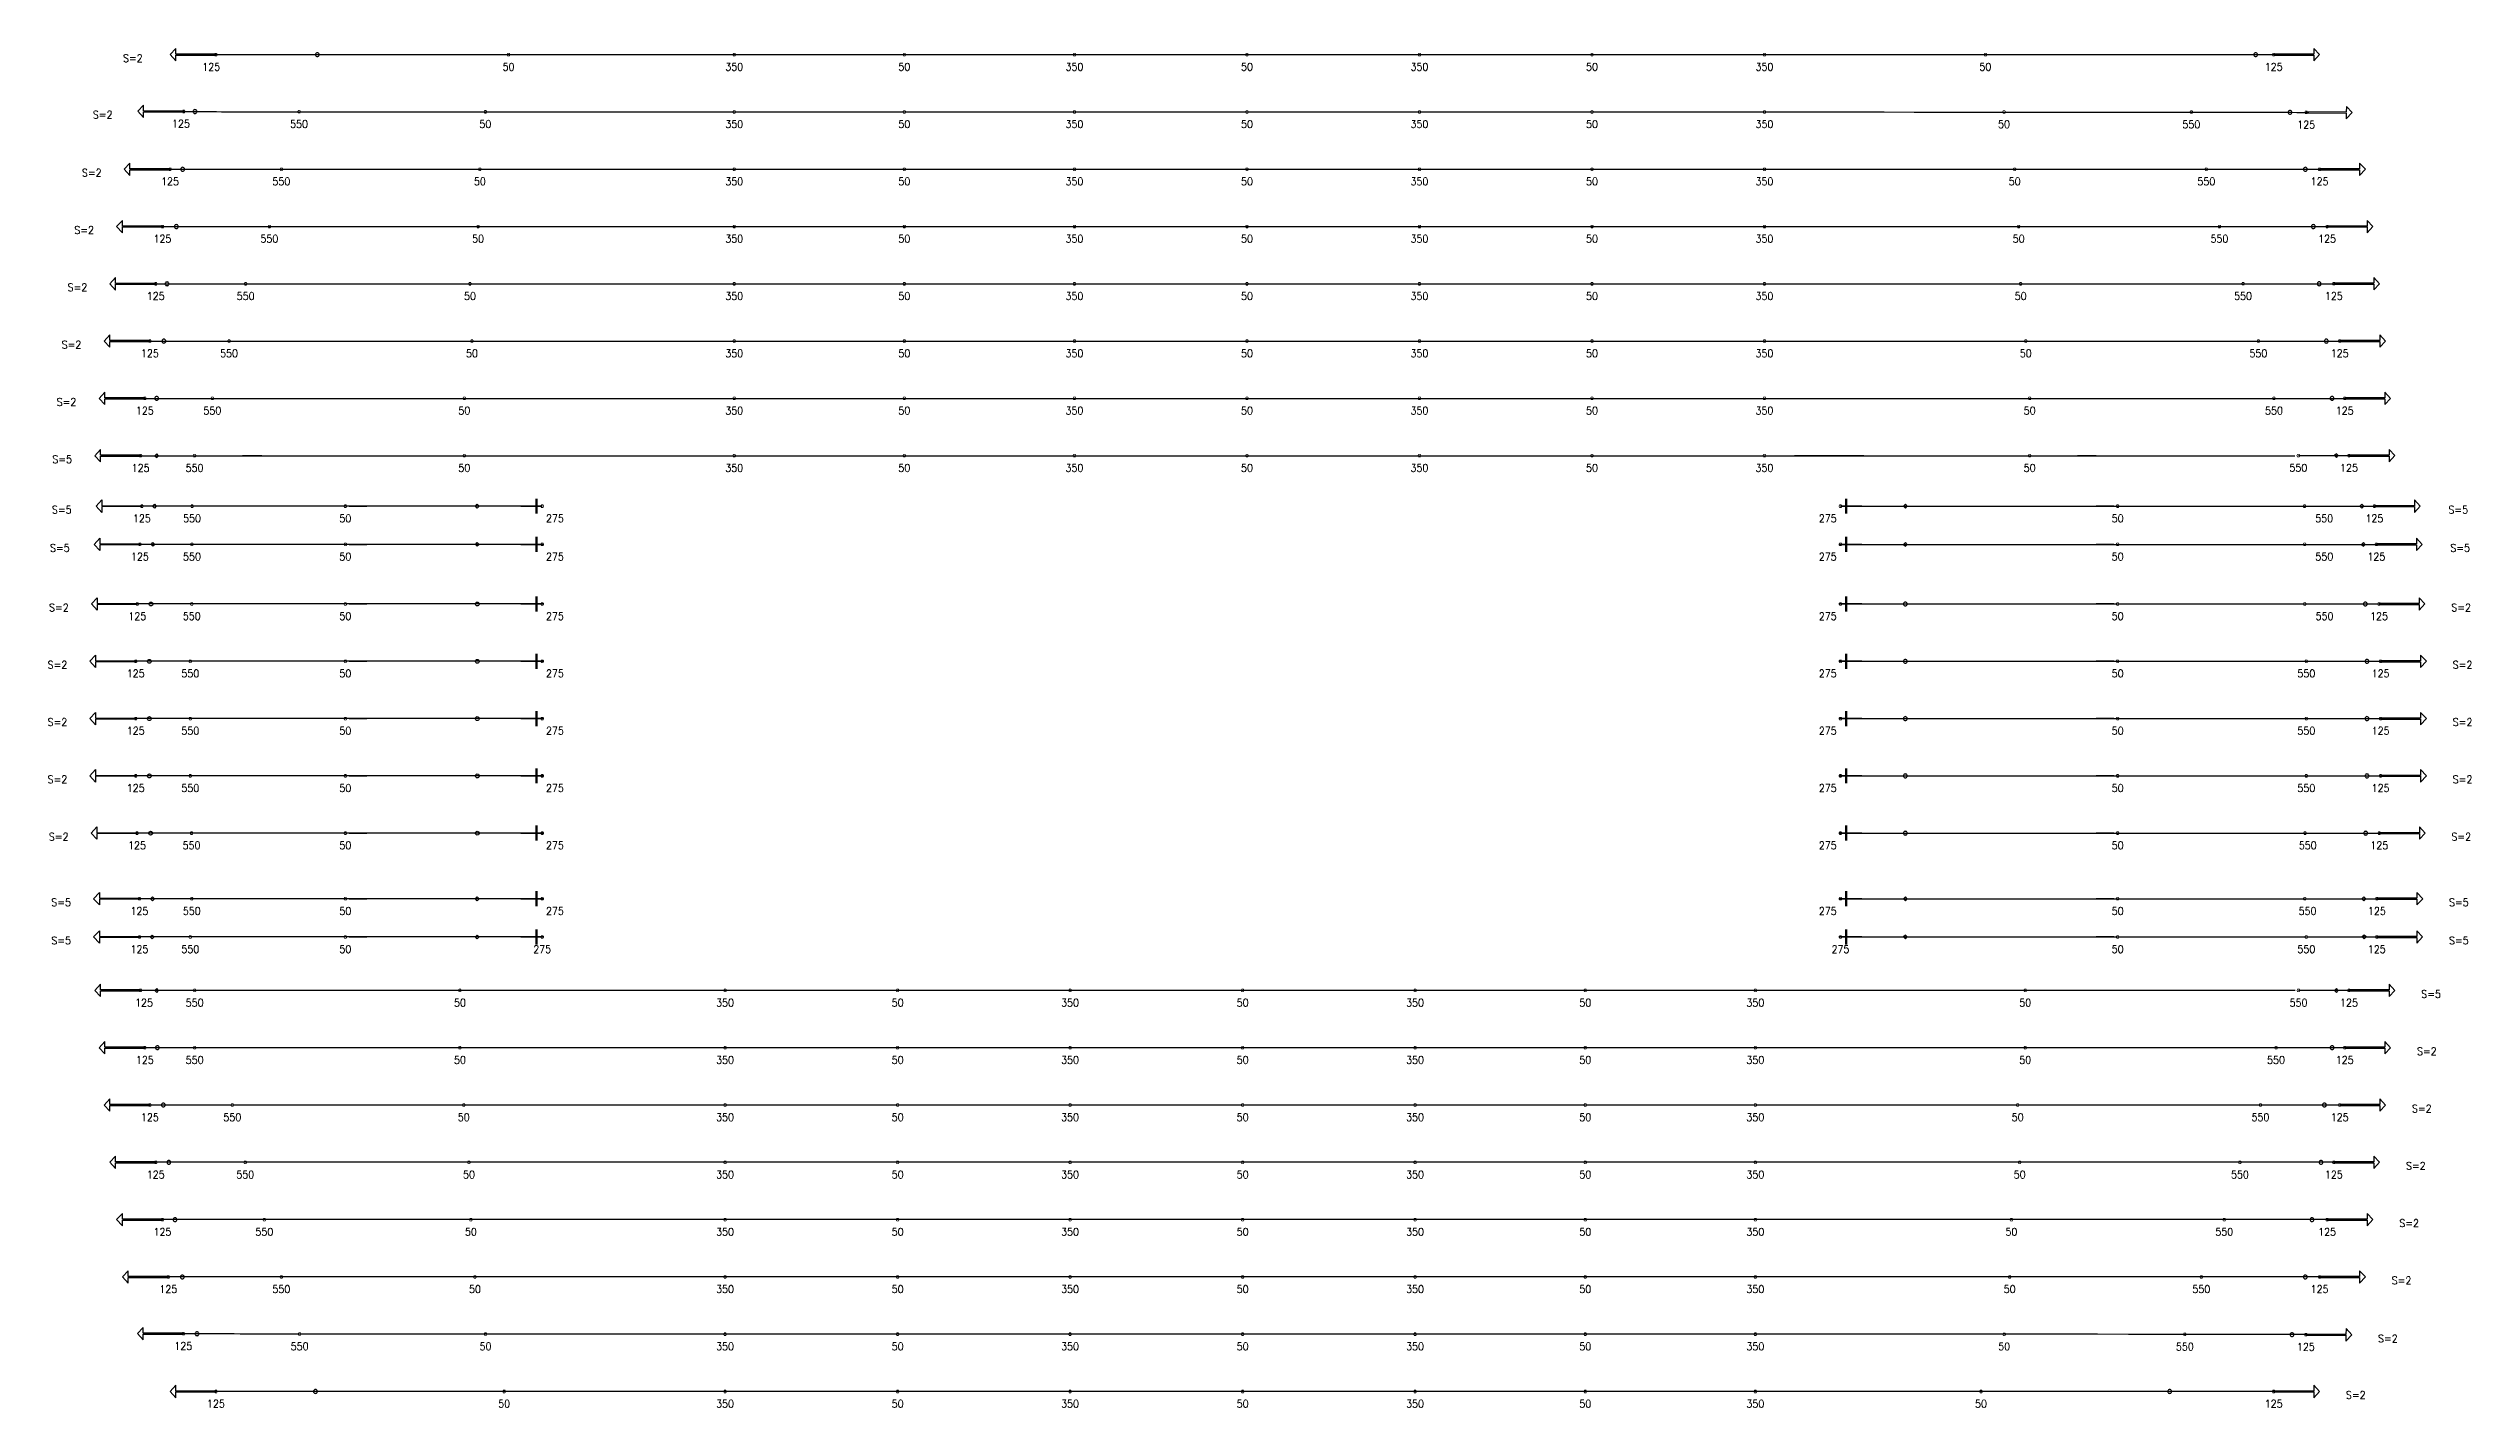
# Model space of a CAD drawing. Header units: millimetres. Extents: x -179076 to 505271, y -44005 to 99253.
# Drawn here: x 286182 to 349638, y 40081 to 75664 of the extents above; entities that cross this region are included whole.
import ezdxf

# ---------------------------------------------------------------- set-up
doc = ezdxf.new("R2010")
doc.units = ezdxf.units.MM
doc.layers.add('Current_plane_Tendon', color=7, linetype='Continuous', true_color=0xab0000)
doc.styles.get("Standard").update_dxf_attribs({"font": 'arial.ttf'})

# ---------------------------------------------------------------- blocks, each defined once
blk = doc.blocks.new('fdsfsdfdsf')
at = {"layer": 'Current_plane_Tendon', "color": 14, "linetype": 'Continuous', "true_color": 0xab0000}
for points, elevation in [([(415262, 334316), (414212, 334316), (414212, 334466), (414062, 334304), (414212, 334142), (414212, 334292), (415262, 334292)], 64), ([(469152, 334292), (470202, 334292), (470202, 334142), (470352, 334304), (470202, 334466), (470202, 334316), (469152, 334316)], 64), ([(417971, 334304), (417968, 334319), (417961, 334333), (417950, 334344), (417936, 334351), (417921, 334354), (417905, 334351), (417891, 334344), (417880, 334333), (417873, 334319), (417871, 334304), (417873, 334288), (417880, 334274), (417891, 334263), (417905, 334256), (417921, 334254), (417936, 334256), (417950, 334263), (417961, 334274), (417968, 334288), (417971, 334304)], 180), ([(468730, 334304), (468728, 334319), (468721, 334333), (468710, 334344), (468696, 334351), (468680, 334354), (468665, 334351), (468651, 334344), (468640, 334333), (468633, 334319), (468630, 334304), (468633, 334288), (468640, 334274), (468651, 334263), (468665, 334256), (468680, 334254), (468696, 334256), (468710, 334263), (468721, 334274), (468728, 334288), (468730, 334304)], 189), ([(414419, 332827), (413369, 332832), (413369, 332982), (413219, 332821), (413368, 332658), (413369, 332808), (414419, 332803)], 62), ([(414762, 332814), (414760, 332830), (414753, 332843), (414742, 332855), (414728, 332862), (414712, 332864), (414697, 332862), (414683, 332855), (414672, 332843), (414665, 332830), (414662, 332814), (414665, 332799), (414672, 332785), (414683, 332774), (414697, 332767), (414712, 332764), (414728, 332767), (414742, 332774), (414753, 332785), (414760, 332799), (414762, 332814)], 180), ([(469627, 332794), (469625, 332809), (469618, 332823), (469607, 332834), (469593, 332841), (469577, 332844), (469562, 332841), (469548, 332834), (469537, 332823), (469530, 332809), (469527, 332794), (469530, 332778), (469537, 332765), (469548, 332753), (469562, 332746), (469577, 332744), (469593, 332746), (469607, 332753), (469618, 332765), (469625, 332778), (469627, 332794)], 186), ([(470004, 332780), (471054, 332775), (471053, 332625), (471204, 332787), (471055, 332949), (471054, 332799), (470004, 332804)], 61), ([(414061, 331316), (413011, 331316), (413011, 331466), (412861, 331304), (413011, 331142), (413011, 331292), (414061, 331292)], 59), ([(414440, 331304), (414437, 331319), (414430, 331333), (414419, 331344), (414405, 331351), (414390, 331354), (414374, 331351), (414360, 331344), (414349, 331333), (414342, 331319), (414340, 331304), (414342, 331288), (414349, 331274), (414360, 331263), (414374, 331256), (414390, 331254), (414405, 331256), (414419, 331263), (414430, 331274), (414437, 331288), (414440, 331304)], 180), ([(470034, 331304), (470031, 331319), (470024, 331333), (470013, 331344), (469999, 331351), (469984, 331354), (469968, 331351), (469954, 331344), (469943, 331333), (469936, 331319), (469934, 331304), (469936, 331288), (469943, 331274), (469954, 331263), (469968, 331256), (469984, 331254), (469999, 331256), (470013, 331263), (470024, 331274), (470031, 331288), (470034, 331304)], 184), ([(470353, 331292), (471403, 331292), (471403, 331142), (471553, 331304), (471403, 331466), (471403, 331316), (470353, 331316)], 59), ([(413863, 329816), (412813, 329816), (412813, 329966), (412663, 329804), (412813, 329642), (412813, 329792), (413863, 329792)], 58), ([(414278, 329804), (414276, 329819), (414269, 329833), (414258, 329844), (414244, 329851), (414228, 329854), (414213, 329851), (414199, 329844), (414188, 329833), (414181, 329819), (414178, 329804), (414181, 329788), (414188, 329774), (414199, 329763), (414213, 329756), (414228, 329754), (414244, 329756), (414258, 329763), (414269, 329774), (414276, 329788), (414278, 329804)], 180), ([(470238, 329804), (470235, 329819), (470228, 329833), (470217, 329844), (470203, 329851), (470188, 329854), (470172, 329851), (470159, 329844), (470147, 329833), (470140, 329819), (470138, 329804), (470140, 329788), (470147, 329774), (470159, 329763), (470172, 329756), (470188, 329754), (470203, 329756), (470217, 329763), (470228, 329774), (470235, 329788), (470238, 329804)], 183), ([(470551, 329792), (471601, 329792), (471601, 329642), (471751, 329804), (471601, 329966), (471601, 329816), (470551, 329816)], 58), ([(413687, 328316), (412637, 328316), (412637, 328466), (412487, 328304), (412637, 328142), (412637, 328292), (413687, 328292)], 59), ([(414033, 328304), (414030, 328319), (414023, 328333), (414012, 328344), (413998, 328351), (413983, 328354), (413967, 328351), (413953, 328344), (413942, 328333), (413935, 328319), (413933, 328304), (413935, 328288), (413942, 328274), (413953, 328263), (413967, 328256), (413983, 328254), (413998, 328256), (414012, 328263), (414023, 328274), (414030, 328288), (414033, 328304)], 180), ([(470393, 328305), (470390, 328320), (470383, 328334), (470372, 328345), (470358, 328352), (470343, 328355), (470327, 328352), (470313, 328345), (470302, 328334), (470295, 328320), (470293, 328305), (470295, 328289), (470302, 328275), (470313, 328264), (470327, 328257), (470343, 328255), (470358, 328257), (470372, 328264), (470383, 328275), (470390, 328289), (470393, 328305)], 305), ([(470727, 328293), (471777, 328293), (471777, 328143), (471927, 328305), (471777, 328467), (471777, 328317), (470727, 328317)], 180), ([(413533, 326816), (412483, 326816), (412483, 326966), (412333, 326804), (412483, 326642), (412483, 326792), (413533, 326792)], 58), ([(413950, 326804), (413947, 326819), (413940, 326833), (413929, 326844), (413915, 326851), (413900, 326854), (413884, 326851), (413870, 326844), (413859, 326833), (413852, 326819), (413850, 326804), (413852, 326788), (413859, 326774), (413870, 326763), (413884, 326756), (413900, 326754), (413915, 326756), (413929, 326763), (413940, 326774), (413947, 326788), (413950, 326804)], 180), ([(470578, 326804), (470576, 326819), (470569, 326833), (470558, 326844), (470544, 326851), (470528, 326854), (470513, 326851), (470499, 326844), (470488, 326833), (470481, 326819), (470478, 326804), (470481, 326788), (470488, 326774), (470499, 326763), (470513, 326756), (470528, 326754), (470544, 326756), (470558, 326763), (470569, 326774), (470576, 326788), (470578, 326804)], 183), ([(470881, 326792), (471931, 326792), (471931, 326642), (472081, 326804), (471931, 326966), (471931, 326816), (470881, 326816)], 58), ([(413401, 325316), (412351, 325316), (412351, 325466), (412201, 325304), (412351, 325142), (412351, 325292), (413401, 325292)], 57), ([(413762, 325304), (413759, 325319), (413752, 325333), (413741, 325344), (413727, 325351), (413712, 325354), (413696, 325351), (413682, 325344), (413671, 325333), (413664, 325319), (413662, 325304), (413664, 325288), (413671, 325274), (413682, 325263), (413696, 325256), (413712, 325254), (413727, 325256), (413741, 325263), (413752, 325274), (413759, 325288), (413762, 325304)], 180), ([(470732, 325304), (470729, 325319), (470722, 325333), (470711, 325344), (470697, 325351), (470682, 325354), (470666, 325351), (470653, 325344), (470641, 325333), (470634, 325319), (470632, 325304), (470634, 325288), (470641, 325274), (470653, 325263), (470666, 325256), (470682, 325254), (470697, 325256), (470711, 325263), (470722, 325274), (470729, 325288), (470732, 325304)], 182), ([(471013, 325292), (472063, 325292), (472063, 325142), (472213, 325304), (472063, 325466), (472063, 325316), (471013, 325316)], 57), ([(413290, 323816), (412240, 323816), (412240, 323966), (412090, 323804), (412240, 323642), (412240, 323792), (413290, 323792)], 180), ([(413762, 323804), (413712, 323854), (413662, 323804), (413712, 323754), (413762, 323804)], 180), ([(470843, 323806), (470793, 323856), (470743, 323806), (470793, 323756), (470843, 323806)], 305), ([(471124, 323794), (472174, 323794), (472174, 323644), (472324, 323806), (472174, 323968), (472174, 323818), (471124, 323818)], 180), ([(413323, 322470), (412273, 322470), (412273, 322320), (412123, 322482), (412273, 322644), (412273, 322494), (413323, 322494)], 60), ([(413602, 322482), (413652, 322532), (413702, 322482), (413652, 322432), (413602, 322482)], 185), ([(422057, 322482), (422107, 322532), (422157, 322482), (422107, 322432), (422057, 322482)], 180), ([(459557, 322482), (459507, 322532), (459457, 322482), (459507, 322432), (459557, 322482)], 180), ([(471512, 322482), (471462, 322532), (471412, 322482), (471462, 322432), (471512, 322482)], 185), ([(471790, 322470), (472840, 322470), (472840, 322320), (472990, 322482), (472840, 322644), (472840, 322494), (471790, 322494)], 60), ([(413272, 321470), (412222, 321470), (412222, 321320), (412072, 321482), (412222, 321644), (412222, 321494), (413272, 321494)], 60), ([(413563, 321482), (413613, 321532), (413663, 321482), (413613, 321432), (413563, 321482)], 185), ([(422057, 321482), (422107, 321532), (422157, 321482), (422107, 321432), (422057, 321482)], 180), ([(459557, 321482), (459507, 321532), (459457, 321482), (459507, 321432), (459557, 321482)], 180), ([(471551, 321482), (471501, 321532), (471451, 321482), (471501, 321432), (471551, 321482)], 185), ([(471842, 321470), (472892, 321470), (472892, 321320), (473042, 321482), (472892, 321644), (472892, 321494), (471842, 321494)], 60), ([(413203, 319910), (412153, 319910), (412153, 319760), (412003, 319922), (412153, 320084), (412153, 319934), (413203, 319934)], 55), ([(413510, 319922), (413513, 319937), (413520, 319951), (413531, 319962), (413545, 319969), (413560, 319972), (413576, 319969), (413590, 319962), (413601, 319951), (413608, 319937), (413610, 319922), (413608, 319906), (413601, 319893), (413590, 319881), (413576, 319874), (413560, 319872), (413545, 319874), (413531, 319881), (413520, 319893), (413513, 319906), (413510, 319922)], 180), ([(422057, 319922), (422059, 319937), (422066, 319951), (422078, 319962), (422091, 319969), (422107, 319972), (422122, 319969), (422136, 319962), (422147, 319951), (422154, 319937), (422157, 319922), (422154, 319906), (422147, 319892), (422136, 319881), (422122, 319874), (422107, 319872), (422091, 319874), (422078, 319881), (422066, 319892), (422059, 319906), (422057, 319922)], 180), ([(459557, 319922), (459554, 319937), (459547, 319951), (459536, 319962), (459522, 319969), (459507, 319972), (459491, 319969), (459478, 319962), (459466, 319951), (459459, 319937), (459457, 319922), (459459, 319906), (459466, 319892), (459478, 319881), (459491, 319874), (459507, 319872), (459522, 319874), (459536, 319881), (459547, 319892), (459554, 319906), (459557, 319922)], 180), ([(471604, 319922), (471601, 319937), (471594, 319951), (471583, 319962), (471569, 319969), (471554, 319972), (471538, 319969), (471524, 319962), (471513, 319951), (471506, 319937), (471504, 319922), (471506, 319906), (471513, 319893), (471524, 319881), (471538, 319874), (471554, 319872), (471569, 319874), (471583, 319881), (471594, 319893), (471601, 319906), (471604, 319922)], 180), ([(471911, 319910), (472961, 319910), (472961, 319760), (473111, 319922), (472961, 320084), (472961, 319934), (471911, 319934)], 55), ([(413163, 318410), (412113, 318410), (412113, 318260), (411963, 318422), (412113, 318584), (412113, 318434), (413163, 318434)], 55), ([(471951, 318410), (473001, 318410), (473001, 318260), (473151, 318422), (473001, 318584), (473001, 318434), (471951, 318434)], 55), ([(413470, 318422), (413473, 318437), (413480, 318451), (413491, 318462), (413505, 318469), (413520, 318472), (413536, 318469), (413550, 318462), (413561, 318451), (413568, 318437), (413570, 318422), (413568, 318406), (413561, 318392), (413550, 318381), (413536, 318374), (413520, 318372), (413505, 318374), (413491, 318381), (413480, 318392), (413473, 318406), (413470, 318422)], 180), ([(422057, 318422), (422059, 318437), (422066, 318451), (422078, 318462), (422091, 318469), (422107, 318472), (422122, 318469), (422136, 318462), (422147, 318451), (422154, 318437), (422157, 318422), (422154, 318406), (422147, 318392), (422136, 318381), (422122, 318374), (422107, 318372), (422091, 318374), (422078, 318381), (422066, 318392), (422059, 318406), (422057, 318422)], 180), ([(459557, 318422), (459554, 318437), (459547, 318451), (459536, 318462), (459522, 318469), (459507, 318472), (459491, 318469), (459478, 318462), (459466, 318451), (459459, 318437), (459457, 318422), (459459, 318406), (459466, 318392), (459478, 318381), (459491, 318374), (459507, 318372), (459522, 318374), (459536, 318381), (459547, 318392), (459554, 318406), (459557, 318422)], 180), ([(471644, 318422), (471641, 318437), (471634, 318451), (471623, 318462), (471609, 318469), (471594, 318472), (471578, 318469), (471564, 318462), (471553, 318451), (471546, 318437), (471544, 318422), (471546, 318406), (471553, 318392), (471564, 318381), (471578, 318374), (471594, 318372), (471609, 318374), (471623, 318381), (471634, 318392), (471641, 318406), (471644, 318422)], 180), ([(413163, 316910), (412113, 316910), (412113, 316760), (411963, 316922), (412113, 317084), (412113, 316934), (413163, 316934)], 55), ([(413470, 316922), (413473, 316937), (413480, 316951), (413491, 316962), (413505, 316969), (413520, 316972), (413536, 316969), (413550, 316962), (413561, 316951), (413568, 316937), (413570, 316922), (413568, 316906), (413561, 316892), (413550, 316881), (413536, 316874), (413520, 316872), (413505, 316874), (413491, 316881), (413480, 316892), (413473, 316906), (413470, 316922)], 180), ([(422057, 316922), (422059, 316937), (422066, 316951), (422078, 316962), (422091, 316969), (422107, 316972), (422122, 316969), (422136, 316962), (422147, 316951), (422154, 316937), (422157, 316922), (422154, 316906), (422147, 316892), (422136, 316881), (422122, 316874), (422107, 316872), (422091, 316874), (422078, 316881), (422066, 316892), (422059, 316906), (422057, 316922)], 180), ([(459557, 316922), (459554, 316937), (459547, 316951), (459536, 316962), (459522, 316969), (459507, 316972), (459491, 316969), (459478, 316962), (459466, 316951), (459459, 316937), (459457, 316922), (459459, 316906), (459466, 316892), (459478, 316881), (459491, 316874), (459507, 316872), (459522, 316874), (459536, 316881), (459547, 316892), (459554, 316906), (459557, 316922)], 180), ([(471644, 316922), (471641, 316937), (471634, 316951), (471623, 316962), (471609, 316969), (471594, 316972), (471578, 316969), (471564, 316962), (471553, 316951), (471546, 316937), (471544, 316922), (471546, 316906), (471553, 316892), (471564, 316881), (471578, 316874), (471594, 316872), (471609, 316874), (471623, 316881), (471634, 316892), (471641, 316906), (471644, 316922)], 180), ([(471951, 316910), (473001, 316910), (473001, 316760), (473151, 316922), (473001, 317084), (473001, 316934), (471951, 316934)], 55), ([(413163, 315410), (412113, 315410), (412113, 315260), (411963, 315422), (412113, 315584), (412113, 315434), (413163, 315434)], 55), ([(413470, 315422), (413473, 315437), (413480, 315451), (413491, 315462), (413505, 315469), (413520, 315472), (413536, 315469), (413550, 315462), (413561, 315451), (413568, 315437), (413570, 315422), (413568, 315406), (413561, 315392), (413550, 315381), (413536, 315374), (413520, 315372), (413505, 315374), (413491, 315381), (413480, 315392), (413473, 315406), (413470, 315422)], 180), ([(422057, 315422), (422059, 315437), (422066, 315451), (422078, 315462), (422091, 315469), (422107, 315472), (422122, 315469), (422136, 315462), (422147, 315451), (422154, 315437), (422157, 315422), (422154, 315406), (422147, 315392), (422136, 315381), (422122, 315374), (422107, 315372), (422091, 315374), (422078, 315381), (422066, 315392), (422059, 315406), (422057, 315422)], 180), ([(459557, 315422), (459554, 315437), (459547, 315451), (459536, 315462), (459522, 315469), (459507, 315472), (459491, 315469), (459478, 315462), (459466, 315451), (459459, 315437), (459457, 315422), (459459, 315406), (459466, 315392), (459478, 315381), (459491, 315374), (459507, 315372), (459522, 315374), (459536, 315381), (459547, 315392), (459554, 315406), (459557, 315422)], 180), ([(471644, 315422), (471641, 315437), (471634, 315451), (471623, 315462), (471609, 315469), (471594, 315472), (471578, 315469), (471564, 315462), (471553, 315451), (471546, 315437), (471544, 315422), (471546, 315406), (471553, 315392), (471564, 315381), (471578, 315374), (471594, 315372), (471609, 315374), (471623, 315381), (471634, 315392), (471641, 315406), (471644, 315422)], 180), ([(471951, 315410), (473001, 315410), (473001, 315260), (473151, 315422), (473001, 315584), (473001, 315434), (471951, 315434)], 55), ([(413196, 313910), (412146, 313910), (412146, 313760), (411996, 313922), (412146, 314084), (412146, 313934), (413196, 313934)], 58), ([(413503, 313922), (413506, 313937), (413513, 313951), (413524, 313962), (413538, 313969), (413553, 313972), (413569, 313969), (413583, 313962), (413594, 313951), (413601, 313937), (413603, 313922), (413601, 313906), (413594, 313892), (413583, 313881), (413569, 313874), (413553, 313872), (413538, 313874), (413524, 313881), (413513, 313892), (413506, 313906), (413503, 313922)], 183), ([(422057, 313922), (422059, 313937), (422066, 313951), (422078, 313962), (422091, 313969), (422107, 313972), (422122, 313969), (422136, 313962), (422147, 313951), (422154, 313937), (422157, 313922), (422154, 313906), (422147, 313892), (422136, 313881), (422122, 313874), (422107, 313872), (422091, 313874), (422078, 313881), (422066, 313892), (422059, 313906), (422057, 313922)], 180), ([(459557, 313922), (459554, 313937), (459547, 313951), (459536, 313962), (459522, 313969), (459507, 313972), (459491, 313969), (459478, 313962), (459466, 313951), (459459, 313937), (459457, 313922), (459459, 313906), (459466, 313892), (459478, 313881), (459491, 313874), (459507, 313872), (459522, 313874), (459536, 313881), (459547, 313892), (459554, 313906), (459557, 313922)], 180), ([(471610, 313922), (471608, 313937), (471601, 313951), (471590, 313962), (471576, 313969), (471560, 313972), (471545, 313969), (471531, 313962), (471520, 313951), (471513, 313937), (471510, 313922), (471513, 313906), (471520, 313892), (471531, 313881), (471545, 313874), (471560, 313872), (471576, 313874), (471590, 313881), (471601, 313892), (471608, 313906), (471610, 313922)], 183), ([(471917, 313910), (472967, 313910), (472967, 313760), (473117, 313922), (472967, 314084), (472967, 313934), (471917, 313934)], 58), ([(413260, 312191), (412210, 312191), (412210, 312041), (412060, 312203), (412210, 312365), (412210, 312215), (413260, 312215)], 75), ([(413553, 312203), (413603, 312253), (413653, 312203), (413603, 312153), (413553, 312203)], 200), ([(422057, 312203), (422107, 312253), (422157, 312203), (422107, 312153), (422057, 312203)], 180), ([(459557, 312203), (459507, 312253), (459457, 312203), (459507, 312153), (459557, 312203)], 180), ([(471561, 312203), (471511, 312253), (471461, 312203), (471511, 312153), (471561, 312203)], 200), ([(471854, 312191), (472904, 312191), (472904, 312041), (473054, 312203), (472904, 312365), (472904, 312215), (471854, 312215)], 75), ([(413261, 311191), (412211, 311191), (412211, 311041), (412061, 311203), (412211, 311365), (412211, 311215), (413261, 311215)], 55), ([(413544, 311203), (413594, 311253), (413644, 311203), (413594, 311153), (413544, 311203)], 180), ([(422057, 311203), (422107, 311253), (422157, 311203), (422107, 311153), (422057, 311203)], 180), ([(459557, 311203), (459507, 311253), (459457, 311203), (459507, 311153), (459557, 311203)], 180), ([(471570, 311203), (471520, 311253), (471470, 311203), (471520, 311153), (471570, 311203)], 180), ([(471852, 311191), (472902, 311191), (472902, 311041), (473052, 311203), (472902, 311365), (472902, 311215), (471852, 311215)], 55), ([(413290, 309818), (412240, 309818), (412240, 309968), (412090, 309806), (412240, 309644), (412240, 309794), (413290, 309794)], 180), ([(413763, 309803), (413713, 309853), (413663, 309803), (413713, 309753), (413763, 309803)], 180), ([(470843, 309803), (470793, 309853), (470743, 309803), (470793, 309753), (470843, 309803)], 305), ([(471124, 309791), (472174, 309791), (472174, 309641), (472324, 309803), (472174, 309965), (472174, 309815), (471124, 309815)], 180), ([(413401, 308315), (412351, 308315), (412351, 308465), (412201, 308303), (412351, 308141), (412351, 308291), (413401, 308291)], 57), ([(471013, 308291), (472063, 308291), (472063, 308141), (472213, 308303), (472063, 308465), (472063, 308315), (471013, 308315)], 57), ([(413782, 308303), (413780, 308319), (413772, 308333), (413761, 308344), (413747, 308351), (413732, 308353), (413717, 308351), (413703, 308344), (413692, 308333), (413684, 308319), (413682, 308303), (413684, 308288), (413692, 308274), (413703, 308263), (413717, 308256), (413732, 308253), (413747, 308256), (413761, 308263), (413772, 308274), (413780, 308288), (413782, 308303)], 182), ([(470733, 308303), (470730, 308319), (470723, 308333), (470712, 308344), (470698, 308351), (470683, 308353), (470667, 308351), (470653, 308344), (470642, 308333), (470635, 308319), (470633, 308303), (470635, 308288), (470642, 308274), (470653, 308263), (470667, 308256), (470683, 308253), (470698, 308256), (470712, 308263), (470723, 308274), (470730, 308288), (470733, 308303)], 182), ([(413533, 306815), (412483, 306815), (412483, 306965), (412333, 306803), (412483, 306641), (412483, 306791), (413533, 306791)], 58), ([(413936, 306803), (413933, 306819), (413926, 306833), (413915, 306844), (413901, 306851), (413886, 306853), (413870, 306851), (413856, 306844), (413845, 306833), (413838, 306819), (413836, 306803), (413838, 306788), (413845, 306774), (413856, 306763), (413870, 306756), (413886, 306753), (413901, 306756), (413915, 306763), (413926, 306774), (413933, 306788), (413936, 306803)], 183), ([(470531, 306803), (470529, 306819), (470522, 306833), (470511, 306844), (470497, 306851), (470481, 306853), (470466, 306851), (470452, 306844), (470441, 306833), (470434, 306819), (470431, 306803), (470434, 306788), (470441, 306774), (470452, 306763), (470466, 306756), (470481, 306753), (470497, 306756), (470511, 306763), (470522, 306774), (470529, 306788), (470531, 306803)], 183), ([(470881, 306791), (471931, 306791), (471931, 306641), (472081, 306803), (471931, 306965), (471931, 306815), (470881, 306815)], 58), ([(413687, 305315), (412637, 305315), (412637, 305465), (412487, 305303), (412637, 305141), (412637, 305291), (413687, 305291)], 59), ([(414080, 305303), (414077, 305319), (414070, 305333), (414059, 305344), (414045, 305351), (414030, 305353), (414014, 305351), (414000, 305344), (413989, 305333), (413982, 305319), (413980, 305303), (413982, 305288), (413989, 305274), (414000, 305263), (414014, 305256), (414030, 305253), (414045, 305256), (414059, 305263), (414070, 305274), (414077, 305288), (414080, 305303)], 180), ([(470440, 305303), (470437, 305319), (470430, 305333), (470419, 305344), (470405, 305351), (470390, 305353), (470374, 305351), (470360, 305344), (470349, 305333), (470342, 305319), (470340, 305303), (470342, 305288), (470349, 305274), (470360, 305263), (470374, 305256), (470390, 305253), (470405, 305256), (470419, 305263), (470430, 305274), (470437, 305288), (470440, 305303)], 184), ([(470727, 305291), (471777, 305291), (471777, 305141), (471927, 305303), (471777, 305465), (471777, 305315), (470727, 305315)], 59), ([(413863, 303815), (412813, 303815), (412813, 303965), (412663, 303803), (412813, 303641), (412813, 303791), (413863, 303791)], 58), ([(470551, 303791), (471601, 303791), (471601, 303641), (471751, 303803), (471601, 303965), (471601, 303815), (470551, 303815)], 58), ([(414243, 303803), (414241, 303819), (414234, 303833), (414223, 303844), (414209, 303851), (414193, 303853), (414178, 303851), (414164, 303844), (414153, 303833), (414146, 303819), (414143, 303803), (414146, 303788), (414153, 303774), (414164, 303763), (414178, 303756), (414193, 303753), (414209, 303756), (414223, 303763), (414234, 303774), (414241, 303788), (414243, 303803)], 180), ([(470203, 303803), (470200, 303819), (470193, 303833), (470182, 303844), (470168, 303851), (470153, 303853), (470137, 303851), (470123, 303844), (470112, 303833), (470105, 303819), (470103, 303803), (470105, 303788), (470112, 303774), (470123, 303763), (470137, 303756), (470153, 303753), (470168, 303756), (470182, 303763), (470193, 303774), (470200, 303788), (470203, 303803)], 183), ([(414015, 302315), (412965, 302315), (412965, 302465), (412815, 302303), (412965, 302141), (412965, 302291), (414015, 302291)], 55), ([(414434, 302303), (414432, 302319), (414424, 302333), (414413, 302344), (414399, 302351), (414384, 302353), (414369, 302351), (414355, 302344), (414344, 302333), (414336, 302319), (414334, 302303), (414336, 302288), (414344, 302274), (414355, 302263), (414369, 302256), (414384, 302253), (414399, 302256), (414413, 302263), (414424, 302274), (414432, 302288), (414434, 302303)], 180), ([(470028, 302303), (470026, 302319), (470019, 302333), (470007, 302344), (469994, 302351), (469978, 302353), (469963, 302351), (469949, 302344), (469938, 302333), (469931, 302319), (469928, 302303), (469931, 302288), (469938, 302274), (469949, 302263), (469963, 302256), (469978, 302253), (469994, 302256), (470007, 302263), (470019, 302274), (470026, 302288), (470028, 302303)], 184), ([(470353, 302291), (471403, 302291), (471403, 302141), (471553, 302303), (471403, 302465), (471403, 302315), (470353, 302315)], 59), ([(414410, 300827), (413360, 300832), (413360, 300982), (413210, 300820), (413359, 300658), (413360, 300808), (414410, 300803)], 61), ([(414818, 300813), (414816, 300829), (414809, 300843), (414798, 300854), (414784, 300861), (414768, 300863), (414753, 300861), (414739, 300854), (414728, 300843), (414721, 300829), (414718, 300813), (414721, 300798), (414728, 300784), (414739, 300773), (414753, 300766), (414768, 300763), (414784, 300766), (414798, 300773), (414809, 300784), (414816, 300798), (414818, 300813)], 180), ([(469682, 300793), (469679, 300809), (469672, 300823), (469661, 300834), (469647, 300841), (469632, 300843), (469616, 300841), (469602, 300834), (469591, 300823), (469584, 300809), (469582, 300793), (469584, 300778), (469591, 300764), (469602, 300753), (469616, 300746), (469632, 300743), (469647, 300746), (469661, 300753), (469672, 300764), (469679, 300778), (469682, 300793)], 187), ([(469995, 300780), (471045, 300775), (471045, 300625), (471195, 300786), (471046, 300949), (471045, 300799), (469995, 300804)], 62), ([(415262, 299315), (414212, 299315), (414212, 299465), (414062, 299303), (414212, 299141), (414212, 299291), (415262, 299291)], 64), ([(417920, 299303), (417917, 299319), (417910, 299333), (417899, 299344), (417885, 299351), (417870, 299353), (417854, 299351), (417840, 299344), (417829, 299333), (417822, 299319), (417820, 299303), (417822, 299288), (417829, 299274), (417840, 299263), (417854, 299256), (417870, 299253), (417885, 299256), (417899, 299263), (417910, 299274), (417917, 299288), (417920, 299303)], 189), ([(466478, 299303), (466476, 299319), (466469, 299333), (466458, 299344), (466444, 299351), (466428, 299353), (466413, 299351), (466399, 299344), (466388, 299333), (466381, 299319), (466378, 299303), (466381, 299288), (466388, 299274), (466399, 299263), (466413, 299256), (466428, 299253), (466444, 299256), (466458, 299263), (466469, 299274), (466476, 299288), (466478, 299303)], 189), ([(469152, 299291), (470202, 299291), (470202, 299141), (470352, 299303), (470202, 299465), (470202, 299315), (469152, 299315)], 64)]:
    blk.add_lwpolyline(points, close=True, dxfattribs=dict(at, elevation=elevation))
for points, elevation in [([(415302, 334304, 20, 20, 0), (415282, 334338, 20, 20, 0), (415242, 334338, 20, 20, 0), (415222, 334304, 20, 20, 0), (415242, 334269, 20, 20, 0), (415282, 334269, 20, 20, 0)], 64), ([(422966, 334304, 20, 20, 0), (422946, 334338, 20, 20, 0), (422906, 334338, 20, 20, 0), (422886, 334304, 20, 20, 0), (422906, 334269, 20, 20, 0), (422946, 334269, 20, 20, 0)], -20), ([(428876, 334304, 20, 20, 0), (428856, 334338, 20, 20, 0), (428816, 334338, 20, 20, 0), (428796, 334304, 20, 20, 0), (428816, 334269, 20, 20, 0), (428856, 334269, 20, 20, 0)], 130), ([(433331, 334304, 20, 20, 0), (433311, 334338, 20, 20, 0), (433271, 334338, 20, 20, 0), (433251, 334304, 20, 20, 0), (433271, 334269, 20, 20, 0), (433311, 334269, 20, 20, 0)], -20), ([(437787, 334304, 20, 20, 0), (437767, 334338, 20, 20, 0), (437727, 334338, 20, 20, 0), (437707, 334304, 20, 20, 0), (437727, 334269, 20, 20, 0), (437767, 334269, 20, 20, 0)], 130), ([(442304, 334304, 20, 20, 0), (442284, 334338, 20, 20, 0), (442244, 334338, 20, 20, 0), (442224, 334304, 20, 20, 0), (442244, 334269, 20, 20, 0), (442284, 334269, 20, 20, 0)], -20), ([(446822, 334304, 20, 20, 0), (446802, 334338, 20, 20, 0), (446762, 334338, 20, 20, 0), (446742, 334304, 20, 20, 0), (446762, 334269, 20, 20, 0), (446802, 334269, 20, 20, 0)], 130), ([(451340, 334304, 20, 20, 0), (451320, 334338, 20, 20, 0), (451280, 334338, 20, 20, 0), (451260, 334304, 20, 20, 0), (451280, 334269, 20, 20, 0), (451320, 334269, 20, 20, 0)], -20), ([(455857, 334304, 20, 20, 0), (455837, 334338, 20, 20, 0), (455797, 334338, 20, 20, 0), (455777, 334304, 20, 20, 0), (455797, 334269, 20, 20, 0), (455837, 334269, 20, 20, 0)], 130), ([(461643, 334304, 20, 20, 0), (461623, 334338, 20, 20, 0), (461583, 334338, 20, 20, 0), (461563, 334304, 20, 20, 0), (461583, 334269, 20, 20, 0), (461623, 334269, 20, 20, 0)], -20), ([(469192, 334304, 20, 20, 0), (469172, 334338, 20, 20, 0), (469132, 334338, 20, 20, 0), (469112, 334304, 20, 20, 0), (469132, 334269, 20, 20, 0), (469172, 334269, 20, 20, 0)], 64), ([(414459, 332815, 20, 20, 0), (414439, 332850, 20, 20, 0), (414399, 332850, 20, 20, 0), (414379, 332815, 20, 20, 0), (414399, 332781, 20, 20, 0), (414439, 332781, 20, 20, 0)], 62), ([(417481, 332809, 20, 20, 0), (417461, 332844, 20, 20, 0), (417421, 332844, 20, 20, 0), (417401, 332809, 20, 20, 0), (417421, 332775, 20, 20, 0), (417461, 332775, 20, 20, 0)], 130), ([(422360, 332806, 20, 20, 0), (422340, 332841, 20, 20, 0), (422300, 332841, 20, 20, 0), (422280, 332806, 20, 20, 0), (422300, 332772, 20, 20, 0), (422340, 332772, 20, 20, 0)], -20), ([(428876, 332804, 20, 20, 0), (428856, 332838, 20, 20, 0), (428816, 332838, 20, 20, 0), (428796, 332804, 20, 20, 0), (428816, 332769, 20, 20, 0), (428856, 332769, 20, 20, 0)], 130), ([(433331, 332804, 20, 20, 0), (433311, 332838, 20, 20, 0), (433271, 332838, 20, 20, 0), (433251, 332804, 20, 20, 0), (433271, 332769, 20, 20, 0), (433311, 332769, 20, 20, 0)], -20), ([(437787, 332804, 20, 20, 0), (437767, 332838, 20, 20, 0), (437727, 332838, 20, 20, 0), (437707, 332804, 20, 20, 0), (437727, 332769, 20, 20, 0), (437767, 332769, 20, 20, 0)], 130), ([(442304, 332804, 20, 20, 0), (442284, 332838, 20, 20, 0), (442244, 332838, 20, 20, 0), (442224, 332804, 20, 20, 0), (442244, 332769, 20, 20, 0), (442284, 332769, 20, 20, 0)], -20), ([(446822, 332804, 20, 20, 0), (446802, 332838, 20, 20, 0), (446762, 332838, 20, 20, 0), (446742, 332804, 20, 20, 0), (446762, 332769, 20, 20, 0), (446802, 332769, 20, 20, 0)], 130), ([(451340, 332804, 20, 20, 0), (451320, 332838, 20, 20, 0), (451280, 332838, 20, 20, 0), (451260, 332804, 20, 20, 0), (451280, 332769, 20, 20, 0), (451320, 332769, 20, 20, 0)], -20), ([(455857, 332804, 20, 20, 0), (455837, 332838, 20, 20, 0), (455797, 332838, 20, 20, 0), (455777, 332804, 20, 20, 0), (455797, 332769, 20, 20, 0), (455837, 332769, 20, 20, 0)], 130), ([(462131, 332802, 20, 20, 0), (462111, 332836, 20, 20, 0), (462071, 332836, 20, 20, 0), (462051, 332802, 20, 20, 0), (462071, 332767, 20, 20, 0), (462111, 332767, 20, 20, 0)], -20), ([(467038, 332799, 20, 20, 0), (467018, 332834, 20, 20, 0), (466978, 332834, 20, 20, 0), (466958, 332799, 20, 20, 0), (466978, 332765, 20, 20, 0), (467018, 332765, 20, 20, 0)], 130), ([(470044, 332792, 20, 20, 0), (470024, 332827, 20, 20, 0), (469984, 332827, 20, 20, 0), (469964, 332792, 20, 20, 0), (469984, 332757, 20, 20, 0), (470024, 332757, 20, 20, 0)], 61), ([(414101, 331304, 20, 20, 0), (414081, 331338, 20, 20, 0), (414041, 331338, 20, 20, 0), (414021, 331304, 20, 20, 0), (414041, 331269, 20, 20, 0), (414081, 331269, 20, 20, 0)], 59), ([(417018, 331304, 20, 20, 0), (416998, 331338, 20, 20, 0), (416958, 331338, 20, 20, 0), (416938, 331304, 20, 20, 0), (416958, 331269, 20, 20, 0), (416998, 331269, 20, 20, 0)], 130), ([(422215, 331304, 20, 20, 0), (422195, 331338, 20, 20, 0), (422155, 331338, 20, 20, 0), (422135, 331304, 20, 20, 0), (422155, 331269, 20, 20, 0), (422195, 331269, 20, 20, 0)], -20), ([(428876, 331304, 20, 20, 0), (428856, 331338, 20, 20, 0), (428816, 331338, 20, 20, 0), (428796, 331304, 20, 20, 0), (428816, 331269, 20, 20, 0), (428856, 331269, 20, 20, 0)], 130), ([(433331, 331304, 20, 20, 0), (433311, 331338, 20, 20, 0), (433271, 331338, 20, 20, 0), (433251, 331304, 20, 20, 0), (433271, 331269, 20, 20, 0), (433311, 331269, 20, 20, 0)], -20), ([(437787, 331304, 20, 20, 0), (437767, 331338, 20, 20, 0), (437727, 331338, 20, 20, 0), (437707, 331304, 20, 20, 0), (437727, 331269, 20, 20, 0), (437767, 331269, 20, 20, 0)], 130), ([(442304, 331304, 20, 20, 0), (442284, 331338, 20, 20, 0), (442244, 331338, 20, 20, 0), (442224, 331304, 20, 20, 0), (442244, 331269, 20, 20, 0), (442284, 331269, 20, 20, 0)], -20), ([(446822, 331304, 20, 20, 0), (446802, 331338, 20, 20, 0), (446762, 331338, 20, 20, 0), (446742, 331304, 20, 20, 0), (446762, 331269, 20, 20, 0), (446802, 331269, 20, 20, 0)], 130), ([(451340, 331304, 20, 20, 0), (451320, 331338, 20, 20, 0), (451280, 331338, 20, 20, 0), (451260, 331304, 20, 20, 0), (451280, 331269, 20, 20, 0), (451320, 331269, 20, 20, 0)], -20), ([(455857, 331304, 20, 20, 0), (455837, 331338, 20, 20, 0), (455797, 331338, 20, 20, 0), (455777, 331304, 20, 20, 0), (455797, 331269, 20, 20, 0), (455837, 331269, 20, 20, 0)], 130), ([(462409, 331304, 20, 20, 0), (462389, 331338, 20, 20, 0), (462349, 331338, 20, 20, 0), (462329, 331304, 20, 20, 0), (462349, 331269, 20, 20, 0), (462389, 331269, 20, 20, 0)], -20), ([(467427, 331304, 20, 20, 0), (467407, 331338, 20, 20, 0), (467367, 331338, 20, 20, 0), (467347, 331304, 20, 20, 0), (467367, 331269, 20, 20, 0), (467407, 331269, 20, 20, 0)], 134), ([(470393, 331304, 20, 20, 0), (470373, 331338, 20, 20, 0), (470333, 331338, 20, 20, 0), (470313, 331304, 20, 20, 0), (470333, 331269, 20, 20, 0), (470373, 331269, 20, 20, 0)], 59), ([(413903, 329804, 20, 20, 0), (413883, 329838, 20, 20, 0), (413843, 329838, 20, 20, 0), (413823, 329804, 20, 20, 0), (413843, 329769, 20, 20, 0), (413883, 329769, 20, 20, 0)], 58), ([(416704, 329804, 20, 20, 0), (416684, 329838, 20, 20, 0), (416644, 329838, 20, 20, 0), (416624, 329804, 20, 20, 0), (416644, 329769, 20, 20, 0), (416684, 329769, 20, 20, 0)], 130), ([(422169, 329804, 20, 20, 0), (422149, 329838, 20, 20, 0), (422109, 329838, 20, 20, 0), (422089, 329804, 20, 20, 0), (422109, 329769, 20, 20, 0), (422149, 329769, 20, 20, 0)], -20), ([(428876, 329804, 20, 20, 0), (428856, 329838, 20, 20, 0), (428816, 329838, 20, 20, 0), (428796, 329804, 20, 20, 0), (428816, 329769, 20, 20, 0), (428856, 329769, 20, 20, 0)], 130), ([(433331, 329804, 20, 20, 0), (433311, 329838, 20, 20, 0), (433271, 329838, 20, 20, 0), (433251, 329804, 20, 20, 0), (433271, 329769, 20, 20, 0), (433311, 329769, 20, 20, 0)], -20), ([(437787, 329804, 20, 20, 0), (437767, 329838, 20, 20, 0), (437727, 329838, 20, 20, 0), (437707, 329804, 20, 20, 0), (437727, 329769, 20, 20, 0), (437767, 329769, 20, 20, 0)], 130), ([(442304, 329804, 20, 20, 0), (442284, 329838, 20, 20, 0), (442244, 329838, 20, 20, 0), (442224, 329804, 20, 20, 0), (442244, 329769, 20, 20, 0), (442284, 329769, 20, 20, 0)], -20), ([(446822, 329804, 20, 20, 0), (446802, 329838, 20, 20, 0), (446762, 329838, 20, 20, 0), (446742, 329804, 20, 20, 0), (446762, 329769, 20, 20, 0), (446802, 329769, 20, 20, 0)], 130), ([(451340, 329804, 20, 20, 0), (451320, 329838, 20, 20, 0), (451280, 329838, 20, 20, 0), (451260, 329804, 20, 20, 0), (451280, 329769, 20, 20, 0), (451320, 329769, 20, 20, 0)], -20), ([(455857, 329804, 20, 20, 0), (455837, 329838, 20, 20, 0), (455797, 329838, 20, 20, 0), (455777, 329804, 20, 20, 0), (455797, 329769, 20, 20, 0), (455837, 329769, 20, 20, 0)], 130), ([(462514, 329804, 20, 20, 0), (462494, 329838, 20, 20, 0), (462454, 329838, 20, 20, 0), (462434, 329804, 20, 20, 0), (462454, 329769, 20, 20, 0), (462494, 329769, 20, 20, 0)], -20), ([(467772, 329804, 20, 20, 0), (467752, 329838, 20, 20, 0), (467712, 329838, 20, 20, 0), (467692, 329804, 20, 20, 0), (467712, 329769, 20, 20, 0), (467752, 329769, 20, 20, 0)], 133), ([(470591, 329804, 20, 20, 0), (470571, 329838, 20, 20, 0), (470531, 329838, 20, 20, 0), (470511, 329804, 20, 20, 0), (470531, 329769, 20, 20, 0), (470571, 329769, 20, 20, 0)], 58), ([(413727, 328304, 20, 20, 0), (413707, 328338, 20, 20, 0), (413667, 328338, 20, 20, 0), (413647, 328304, 20, 20, 0), (413667, 328269, 20, 20, 0), (413707, 328269, 20, 20, 0)], 59), ([(416080, 328304, 20, 20, 0), (416060, 328338, 20, 20, 0), (416020, 328338, 20, 20, 0), (416000, 328304, 20, 20, 0), (416020, 328269, 20, 20, 0), (416060, 328269, 20, 20, 0)], 130), ([(421955, 328304, 20, 20, 0), (421935, 328338, 20, 20, 0), (421895, 328338, 20, 20, 0), (421875, 328304, 20, 20, 0), (421895, 328269, 20, 20, 0), (421935, 328269, 20, 20, 0)], -20), ([(428876, 328304, 20, 20, 0), (428856, 328338, 20, 20, 0), (428816, 328338, 20, 20, 0), (428796, 328304, 20, 20, 0), (428816, 328269, 20, 20, 0), (428856, 328269, 20, 20, 0)], 130), ([(433331, 328304, 20, 20, 0), (433311, 328338, 20, 20, 0), (433271, 328338, 20, 20, 0), (433251, 328304, 20, 20, 0), (433271, 328269, 20, 20, 0), (433311, 328269, 20, 20, 0)], -20), ([(437787, 328304, 20, 20, 0), (437767, 328338, 20, 20, 0), (437727, 328338, 20, 20, 0), (437707, 328304, 20, 20, 0), (437727, 328269, 20, 20, 0), (437767, 328269, 20, 20, 0)], 130), ([(442304, 328304, 20, 20, 0), (442284, 328338, 20, 20, 0), (442244, 328338, 20, 20, 0), (442224, 328304, 20, 20, 0), (442244, 328269, 20, 20, 0), (442284, 328269, 20, 20, 0)], -20), ([(446822, 328304, 20, 20, 0), (446802, 328338, 20, 20, 0), (446762, 328338, 20, 20, 0), (446742, 328304, 20, 20, 0), (446762, 328269, 20, 20, 0), (446802, 328269, 20, 20, 0)], 130), ([(451340, 328304, 20, 20, 0), (451320, 328338, 20, 20, 0), (451280, 328338, 20, 20, 0), (451260, 328304, 20, 20, 0), (451280, 328269, 20, 20, 0), (451320, 328269, 20, 20, 0)], -20), ([(455857, 328304, 20, 20, 0), (455837, 328338, 20, 20, 0), (455797, 328338, 20, 20, 0), (455777, 328304, 20, 20, 0), (455797, 328269, 20, 20, 0), (455837, 328269, 20, 20, 0)], 130), ([(462565, 328304, 20, 20, 0), (462545, 328338, 20, 20, 0), (462505, 328338, 20, 20, 0), (462485, 328304, 20, 20, 0), (462505, 328269, 20, 20, 0), (462545, 328269, 20, 20, 0)], -20), ([(468391, 328305, 20, 20, 0), (468371, 328339, 20, 20, 0), (468331, 328339, 20, 20, 0), (468311, 328305, 20, 20, 0), (468331, 328270, 20, 20, 0), (468371, 328270, 20, 20, 0)], 255), ([(470767, 328305, 20, 20, 0), (470747, 328339, 20, 20, 0), (470707, 328339, 20, 20, 0), (470687, 328305, 20, 20, 0), (470707, 328270, 20, 20, 0), (470747, 328270, 20, 20, 0)], 180), ([(413573, 326804, 20, 20, 0), (413553, 326838, 20, 20, 0), (413513, 326838, 20, 20, 0), (413493, 326804, 20, 20, 0), (413513, 326769, 20, 20, 0), (413553, 326769, 20, 20, 0)], 58), ([(415648, 326804, 20, 20, 0), (415628, 326838, 20, 20, 0), (415588, 326838, 20, 20, 0), (415568, 326804, 20, 20, 0), (415588, 326769, 20, 20, 0), (415628, 326769, 20, 20, 0)], 130), ([(422007, 326804, 20, 20, 0), (421987, 326838, 20, 20, 0), (421947, 326838, 20, 20, 0), (421927, 326804, 20, 20, 0), (421947, 326769, 20, 20, 0), (421987, 326769, 20, 20, 0)], -20), ([(428876, 326804, 20, 20, 0), (428856, 326838, 20, 20, 0), (428816, 326838, 20, 20, 0), (428796, 326804, 20, 20, 0), (428816, 326769, 20, 20, 0), (428856, 326769, 20, 20, 0)], 130), ([(433331, 326804, 20, 20, 0), (433311, 326838, 20, 20, 0), (433271, 326838, 20, 20, 0), (433251, 326804, 20, 20, 0), (433271, 326769, 20, 20, 0), (433311, 326769, 20, 20, 0)], -20), ([(437787, 326804, 20, 20, 0), (437767, 326838, 20, 20, 0), (437727, 326838, 20, 20, 0), (437707, 326804, 20, 20, 0), (437727, 326769, 20, 20, 0), (437767, 326769, 20, 20, 0)], 130), ([(442304, 326804, 20, 20, 0), (442284, 326838, 20, 20, 0), (442244, 326838, 20, 20, 0), (442224, 326804, 20, 20, 0), (442244, 326769, 20, 20, 0), (442284, 326769, 20, 20, 0)], -20), ([(446822, 326804, 20, 20, 0), (446802, 326838, 20, 20, 0), (446762, 326838, 20, 20, 0), (446742, 326804, 20, 20, 0), (446762, 326769, 20, 20, 0), (446802, 326769, 20, 20, 0)], 130), ([(451340, 326804, 20, 20, 0), (451320, 326838, 20, 20, 0), (451280, 326838, 20, 20, 0), (451260, 326804, 20, 20, 0), (451280, 326769, 20, 20, 0), (451320, 326769, 20, 20, 0)], -20), ([(455857, 326804, 20, 20, 0), (455837, 326838, 20, 20, 0), (455797, 326838, 20, 20, 0), (455777, 326804, 20, 20, 0), (455797, 326769, 20, 20, 0), (455837, 326769, 20, 20, 0)], 130), ([(462700, 326804, 20, 20, 0), (462680, 326838, 20, 20, 0), (462640, 326838, 20, 20, 0), (462620, 326804, 20, 20, 0), (462640, 326769, 20, 20, 0), (462680, 326769, 20, 20, 0)], -20), ([(468793, 326804, 20, 20, 0), (468773, 326838, 20, 20, 0), (468733, 326838, 20, 20, 0), (468713, 326804, 20, 20, 0), (468733, 326769, 20, 20, 0), (468773, 326769, 20, 20, 0)], 133), ([(470921, 326804, 20, 20, 0), (470901, 326838, 20, 20, 0), (470861, 326838, 20, 20, 0), (470841, 326804, 20, 20, 0), (470861, 326769, 20, 20, 0), (470901, 326769, 20, 20, 0)], 58), ([(413441, 325304, 20, 20, 0), (413421, 325338, 20, 20, 0), (413381, 325338, 20, 20, 0), (413361, 325304, 20, 20, 0), (413381, 325269, 20, 20, 0), (413421, 325269, 20, 20, 0)], 57), ([(415211, 325304, 20, 20, 0), (415191, 325338, 20, 20, 0), (415151, 325338, 20, 20, 0), (415131, 325304, 20, 20, 0), (415151, 325269, 20, 20, 0), (415191, 325269, 20, 20, 0)], 130), ([(421809, 325304, 20, 20, 0), (421789, 325338, 20, 20, 0), (421749, 325338, 20, 20, 0), (421729, 325304, 20, 20, 0), (421749, 325269, 20, 20, 0), (421789, 325269, 20, 20, 0)], -20), ([(428876, 325304, 20, 20, 0), (428856, 325338, 20, 20, 0), (428816, 325338, 20, 20, 0), (428796, 325304, 20, 20, 0), (428816, 325269, 20, 20, 0), (428856, 325269, 20, 20, 0)], 130), ([(433331, 325304, 20, 20, 0), (433311, 325338, 20, 20, 0), (433271, 325338, 20, 20, 0), (433251, 325304, 20, 20, 0), (433271, 325269, 20, 20, 0), (433311, 325269, 20, 20, 0)], -20), ([(437787, 325304, 20, 20, 0), (437767, 325338, 20, 20, 0), (437727, 325338, 20, 20, 0), (437707, 325304, 20, 20, 0), (437727, 325269, 20, 20, 0), (437767, 325269, 20, 20, 0)], 130), ([(442304, 325304, 20, 20, 0), (442284, 325338, 20, 20, 0), (442244, 325338, 20, 20, 0), (442224, 325304, 20, 20, 0), (442244, 325269, 20, 20, 0), (442284, 325269, 20, 20, 0)], -20), ([(446822, 325304, 20, 20, 0), (446802, 325338, 20, 20, 0), (446762, 325338, 20, 20, 0), (446742, 325304, 20, 20, 0), (446762, 325269, 20, 20, 0), (446802, 325269, 20, 20, 0)], 130), ([(451340, 325304, 20, 20, 0), (451320, 325338, 20, 20, 0), (451280, 325338, 20, 20, 0), (451260, 325304, 20, 20, 0), (451280, 325269, 20, 20, 0), (451320, 325269, 20, 20, 0)], -20), ([(455857, 325304, 20, 20, 0), (455837, 325338, 20, 20, 0), (455797, 325338, 20, 20, 0), (455777, 325304, 20, 20, 0), (455797, 325269, 20, 20, 0), (455837, 325269, 20, 20, 0)], 130), ([(462802, 325304, 20, 20, 0), (462782, 325338, 20, 20, 0), (462742, 325338, 20, 20, 0), (462722, 325304, 20, 20, 0), (462742, 325269, 20, 20, 0), (462782, 325269, 20, 20, 0)], -20), ([(469198, 325304, 20, 20, 0), (469178, 325338, 20, 20, 0), (469138, 325338, 20, 20, 0), (469118, 325304, 20, 20, 0), (469138, 325269, 20, 20, 0), (469178, 325269, 20, 20, 0)], 132), ([(471053, 325304, 20, 20, 0), (471033, 325338, 20, 20, 0), (470993, 325338, 20, 20, 0), (470973, 325304, 20, 20, 0), (470993, 325269, 20, 20, 0), (471033, 325269, 20, 20, 0)], 57), ([(413330, 323804, 20, 20, 0), (413310, 323838, 20, 20, 0), (413270, 323838, 20, 20, 0), (413250, 323804, 20, 20, 0), (413270, 323769, 20, 20, 0), (413310, 323769, 20, 20, 0)], 180), ([(414743, 323804, 20, 20, 0), (414723, 323838, 20, 20, 0), (414683, 323838, 20, 20, 0), (414663, 323804, 20, 20, 0), (414683, 323769, 20, 20, 0), (414723, 323769, 20, 20, 0)], 130), ([(421809, 323804, 20, 20, 0), (421789, 323838, 20, 20, 0), (421749, 323838, 20, 20, 0), (421729, 323804, 20, 20, 0), (421749, 323769, 20, 20, 0), (421789, 323769, 20, 20, 0)], -170), ([(428876, 323804, 20, 20, 0), (428856, 323838, 20, 20, 0), (428816, 323838, 20, 20, 0), (428796, 323804, 20, 20, 0), (428816, 323769, 20, 20, 0), (428856, 323769, 20, 20, 0)], 130), ([(433331, 323804, 20, 20, 0), (433311, 323838, 20, 20, 0), (433271, 323838, 20, 20, 0), (433251, 323804, 20, 20, 0), (433271, 323769, 20, 20, 0), (433311, 323769, 20, 20, 0)], -170), ([(437787, 323804, 20, 20, 0), (437767, 323838, 20, 20, 0), (437727, 323838, 20, 20, 0), (437707, 323804, 20, 20, 0), (437727, 323769, 20, 20, 0), (437767, 323769, 20, 20, 0)], 130), ([(442304, 323804, 20, 20, 0), (442284, 323838, 20, 20, 0), (442244, 323838, 20, 20, 0), (442224, 323804, 20, 20, 0), (442244, 323769, 20, 20, 0), (442284, 323769, 20, 20, 0)], -170), ([(446822, 323804, 20, 20, 0), (446802, 323838, 20, 20, 0), (446762, 323838, 20, 20, 0), (446742, 323804, 20, 20, 0), (446762, 323769, 20, 20, 0), (446802, 323769, 20, 20, 0)], 130), ([(451340, 323804, 20, 20, 0), (451320, 323838, 20, 20, 0), (451280, 323838, 20, 20, 0), (451260, 323804, 20, 20, 0), (451280, 323769, 20, 20, 0), (451320, 323769, 20, 20, 0)], -170), ([(455857, 323804, 20, 20, 0), (455837, 323838, 20, 20, 0), (455797, 323838, 20, 20, 0), (455777, 323804, 20, 20, 0), (455797, 323769, 20, 20, 0), (455837, 323769, 20, 20, 0)], 130), ([(462802, 323804, 20, 20, 0), (462782, 323838, 20, 20, 0), (462742, 323838, 20, 20, 0), (462722, 323804, 20, 20, 0), (462742, 323769, 20, 20, 0), (462782, 323769, 20, 20, 0)], -20), ([(469839, 323806, 20, 20, 0), (469819, 323840, 20, 20, 0), (469779, 323840, 20, 20, 0), (469759, 323806, 20, 20, 0), (469779, 323771, 20, 20, 0), (469819, 323771, 20, 20, 0)], 255), ([(471164, 323806, 20, 20, 0), (471144, 323840, 20, 20, 0), (471104, 323840, 20, 20, 0), (471084, 323806, 20, 20, 0), (471104, 323771, 20, 20, 0), (471144, 323771, 20, 20, 0)], 180), ([(413283, 322482, 20, 20, 0), (413303, 322517, 20, 20, 0), (413343, 322517, 20, 20, 0), (413363, 322482, 20, 20, 0), (413343, 322447, 20, 20, 0), (413303, 322447, 20, 20, 0)], 60), ([(414599, 322482, 20, 20, 0), (414619, 322517, 20, 20, 0), (414659, 322517, 20, 20, 0), (414679, 322482, 20, 20, 0), (414659, 322447, 20, 20, 0), (414619, 322447, 20, 20, 0)], 135), ([(418613, 322482, 20, 20, 0), (418633, 322517, 20, 20, 0), (418673, 322517, 20, 20, 0), (418693, 322482, 20, 20, 0), (418673, 322447, 20, 20, 0), (418633, 322447, 20, 20, 0)], -170), ([(423767, 322482, 20, 20, 0), (423787, 322517, 20, 20, 0), (423827, 322517, 20, 20, 0), (423847, 322482, 20, 20, 0), (423827, 322447, 20, 20, 0), (423787, 322447, 20, 20, 0)], 55), ([(457847, 322482, 20, 20, 0), (457827, 322517, 20, 20, 0), (457787, 322517, 20, 20, 0), (457767, 322482, 20, 20, 0), (457787, 322447, 20, 20, 0), (457827, 322447, 20, 20, 0)], 55), ([(465105, 322482, 20, 20, 0), (465085, 322517, 20, 20, 0), (465045, 322517, 20, 20, 0), (465025, 322482, 20, 20, 0), (465045, 322447, 20, 20, 0), (465085, 322447, 20, 20, 0)], -170), ([(469999, 322482, 20, 20, 0), (469979, 322517, 20, 20, 0), (469939, 322517, 20, 20, 0), (469919, 322482, 20, 20, 0), (469939, 322447, 20, 20, 0), (469979, 322447, 20, 20, 0)], 135), ([(471830, 322482, 20, 20, 0), (471810, 322517, 20, 20, 0), (471770, 322517, 20, 20, 0), (471750, 322482, 20, 20, 0), (471770, 322447, 20, 20, 0), (471810, 322447, 20, 20, 0)], 60), ([(413232, 321482, 20, 20, 0), (413252, 321517, 20, 20, 0), (413292, 321517, 20, 20, 0), (413312, 321482, 20, 20, 0), (413292, 321447, 20, 20, 0), (413252, 321447, 20, 20, 0)], 60), ([(414595, 321482, 20, 20, 0), (414615, 321517, 20, 20, 0), (414655, 321517, 20, 20, 0), (414675, 321482, 20, 20, 0), (414655, 321447, 20, 20, 0), (414615, 321447, 20, 20, 0)], 135), ([(418613, 321482, 20, 20, 0), (418633, 321517, 20, 20, 0), (418673, 321517, 20, 20, 0), (418693, 321482, 20, 20, 0), (418673, 321447, 20, 20, 0), (418633, 321447, 20, 20, 0)], -20), ([(423767, 321482, 20, 20, 0), (423787, 321517, 20, 20, 0), (423827, 321517, 20, 20, 0), (423847, 321482, 20, 20, 0), (423827, 321447, 20, 20, 0), (423787, 321447, 20, 20, 0)], 55), ([(457847, 321482, 20, 20, 0), (457827, 321517, 20, 20, 0), (457787, 321517, 20, 20, 0), (457767, 321482, 20, 20, 0), (457787, 321447, 20, 20, 0), (457827, 321447, 20, 20, 0)], 55), ([(465105, 321482, 20, 20, 0), (465085, 321517, 20, 20, 0), (465045, 321517, 20, 20, 0), (465025, 321482, 20, 20, 0), (465045, 321447, 20, 20, 0), (465085, 321447, 20, 20, 0)], -20), ([(470003, 321482, 20, 20, 0), (469983, 321517, 20, 20, 0), (469943, 321517, 20, 20, 0), (469923, 321482, 20, 20, 0), (469943, 321447, 20, 20, 0), (469983, 321447, 20, 20, 0)], 135), ([(471882, 321482, 20, 20, 0), (471862, 321517, 20, 20, 0), (471822, 321517, 20, 20, 0), (471802, 321482, 20, 20, 0), (471822, 321447, 20, 20, 0), (471862, 321447, 20, 20, 0)], 60), ([(413163, 319922, 20, 20, 0), (413183, 319957, 20, 20, 0), (413223, 319957, 20, 20, 0), (413243, 319922, 20, 20, 0), (413223, 319887, 20, 20, 0), (413183, 319887, 20, 20, 0)], 55), ([(414591, 319922, 20, 20, 0), (414611, 319957, 20, 20, 0), (414651, 319957, 20, 20, 0), (414671, 319922, 20, 20, 0), (414651, 319887, 20, 20, 0), (414611, 319887, 20, 20, 0)], 130), ([(418613, 319922, 20, 20, 0), (418633, 319956, 20, 20, 0), (418673, 319956, 20, 20, 0), (418693, 319922, 20, 20, 0), (418673, 319887, 20, 20, 0), (418633, 319887, 20, 20, 0)], -20), ([(423767, 319922, 20, 20, 0), (423787, 319956, 20, 20, 0), (423827, 319956, 20, 20, 0), (423847, 319922, 20, 20, 0), (423827, 319887, 20, 20, 0), (423787, 319887, 20, 20, 0)], 55), ([(457847, 319922, 20, 20, 0), (457827, 319956, 20, 20, 0), (457787, 319956, 20, 20, 0), (457767, 319922, 20, 20, 0), (457787, 319887, 20, 20, 0), (457827, 319887, 20, 20, 0)], 55), ([(465105, 319922, 20, 20, 0), (465085, 319956, 20, 20, 0), (465045, 319956, 20, 20, 0), (465025, 319922, 20, 20, 0), (465045, 319887, 20, 20, 0), (465085, 319887, 20, 20, 0)], -20), ([(470006, 319922, 20, 20, 0), (469986, 319957, 20, 20, 0), (469946, 319957, 20, 20, 0), (469926, 319922, 20, 20, 0), (469946, 319887, 20, 20, 0), (469986, 319887, 20, 20, 0)], 130), ([(471951, 319922, 20, 20, 0), (471931, 319957, 20, 20, 0), (471891, 319957, 20, 20, 0), (471871, 319922, 20, 20, 0), (471891, 319887, 20, 20, 0), (471931, 319887, 20, 20, 0)], 55), ([(413123, 318422, 20, 20, 0), (413143, 318456, 20, 20, 0), (413183, 318456, 20, 20, 0), (413203, 318422, 20, 20, 0), (413183, 318387, 20, 20, 0), (413143, 318387, 20, 20, 0)], 55), ([(414551, 318422, 20, 20, 0), (414571, 318456, 20, 20, 0), (414611, 318456, 20, 20, 0), (414631, 318422, 20, 20, 0), (414611, 318387, 20, 20, 0), (414571, 318387, 20, 20, 0)], 130), ([(418613, 318422, 20, 20, 0), (418633, 318456, 20, 20, 0), (418673, 318456, 20, 20, 0), (418693, 318422, 20, 20, 0), (418673, 318387, 20, 20, 0), (418633, 318387, 20, 20, 0)], -20), ([(423767, 318422, 20, 20, 0), (423787, 318456, 20, 20, 0), (423827, 318456, 20, 20, 0), (423847, 318422, 20, 20, 0), (423827, 318387, 20, 20, 0), (423787, 318387, 20, 20, 0)], 55), ([(457847, 318422, 20, 20, 0), (457827, 318456, 20, 20, 0), (457787, 318456, 20, 20, 0), (457767, 318422, 20, 20, 0), (457787, 318387, 20, 20, 0), (457827, 318387, 20, 20, 0)], 55), ([(465105, 318422, 20, 20, 0), (465085, 318456, 20, 20, 0), (465045, 318456, 20, 20, 0), (465025, 318422, 20, 20, 0), (465045, 318387, 20, 20, 0), (465085, 318387, 20, 20, 0)], -20), ([(470046, 318422, 20, 20, 0), (470026, 318456, 20, 20, 0), (469986, 318456, 20, 20, 0), (469966, 318422, 20, 20, 0), (469986, 318387, 20, 20, 0), (470026, 318387, 20, 20, 0)], 130), ([(471991, 318422, 20, 20, 0), (471971, 318456, 20, 20, 0), (471931, 318456, 20, 20, 0), (471911, 318422, 20, 20, 0), (471931, 318387, 20, 20, 0), (471971, 318387, 20, 20, 0)], 55), ([(413123, 316922, 20, 20, 0), (413143, 316956, 20, 20, 0), (413183, 316956, 20, 20, 0), (413203, 316922, 20, 20, 0), (413183, 316887, 20, 20, 0), (413143, 316887, 20, 20, 0)], 55), ([(414551, 316922, 20, 20, 0), (414571, 316956, 20, 20, 0), (414611, 316956, 20, 20, 0), (414631, 316922, 20, 20, 0), (414611, 316887, 20, 20, 0), (414571, 316887, 20, 20, 0)], 130), ([(418613, 316922, 20, 20, 0), (418633, 316956, 20, 20, 0), (418673, 316956, 20, 20, 0), (418693, 316922, 20, 20, 0), (418673, 316887, 20, 20, 0), (418633, 316887, 20, 20, 0)], -20), ([(423767, 316922, 20, 20, 0), (423787, 316956, 20, 20, 0), (423827, 316956, 20, 20, 0), (423847, 316922, 20, 20, 0), (423827, 316887, 20, 20, 0), (423787, 316887, 20, 20, 0)], 55), ([(457847, 316922, 20, 20, 0), (457827, 316956, 20, 20, 0), (457787, 316956, 20, 20, 0), (457767, 316922, 20, 20, 0), (457787, 316887, 20, 20, 0), (457827, 316887, 20, 20, 0)], 55), ([(465105, 316922, 20, 20, 0), (465085, 316956, 20, 20, 0), (465045, 316956, 20, 20, 0), (465025, 316922, 20, 20, 0), (465045, 316887, 20, 20, 0), (465085, 316887, 20, 20, 0)], -20), ([(470046, 316922, 20, 20, 0), (470026, 316956, 20, 20, 0), (469986, 316956, 20, 20, 0), (469966, 316922, 20, 20, 0), (469986, 316887, 20, 20, 0), (470026, 316887, 20, 20, 0)], 130), ([(471991, 316922, 20, 20, 0), (471971, 316956, 20, 20, 0), (471931, 316956, 20, 20, 0), (471911, 316922, 20, 20, 0), (471931, 316887, 20, 20, 0), (471971, 316887, 20, 20, 0)], 55), ([(413123, 315422, 20, 20, 0), (413143, 315456, 20, 20, 0), (413183, 315456, 20, 20, 0), (413203, 315422, 20, 20, 0), (413183, 315387, 20, 20, 0), (413143, 315387, 20, 20, 0)], 55), ([(414551, 315422, 20, 20, 0), (414571, 315456, 20, 20, 0), (414611, 315456, 20, 20, 0), (414631, 315422, 20, 20, 0), (414611, 315387, 20, 20, 0), (414571, 315387, 20, 20, 0)], 130), ([(418613, 315422, 20, 20, 0), (418633, 315456, 20, 20, 0), (418673, 315456, 20, 20, 0), (418693, 315422, 20, 20, 0), (418673, 315387, 20, 20, 0), (418633, 315387, 20, 20, 0)], -20), ([(423767, 315422, 20, 20, 0), (423787, 315456, 20, 20, 0), (423827, 315456, 20, 20, 0), (423847, 315422, 20, 20, 0), (423827, 315387, 20, 20, 0), (423787, 315387, 20, 20, 0)], 55), ([(457847, 315422, 20, 20, 0), (457827, 315456, 20, 20, 0), (457787, 315456, 20, 20, 0), (457767, 315422, 20, 20, 0), (457787, 315387, 20, 20, 0), (457827, 315387, 20, 20, 0)], 55), ([(465105, 315422, 20, 20, 0), (465085, 315456, 20, 20, 0), (465045, 315456, 20, 20, 0), (465025, 315422, 20, 20, 0), (465045, 315387, 20, 20, 0), (465085, 315387, 20, 20, 0)], -20), ([(470046, 315422, 20, 20, 0), (470026, 315456, 20, 20, 0), (469986, 315456, 20, 20, 0), (469966, 315422, 20, 20, 0), (469986, 315387, 20, 20, 0), (470026, 315387, 20, 20, 0)], 130), ([(471991, 315422, 20, 20, 0), (471971, 315456, 20, 20, 0), (471931, 315456, 20, 20, 0), (471911, 315422, 20, 20, 0), (471931, 315387, 20, 20, 0), (471971, 315387, 20, 20, 0)], 55), ([(413156, 313922, 20, 20, 0), (413176, 313956, 20, 20, 0), (413216, 313956, 20, 20, 0), (413236, 313922, 20, 20, 0), (413216, 313887, 20, 20, 0), (413176, 313887, 20, 20, 0)], 58), ([(414584, 313922, 20, 20, 0), (414604, 313956, 20, 20, 0), (414644, 313956, 20, 20, 0), (414664, 313922, 20, 20, 0), (414644, 313887, 20, 20, 0), (414604, 313887, 20, 20, 0)], 133), ([(418613, 313922, 20, 20, 0), (418633, 313956, 20, 20, 0), (418673, 313956, 20, 20, 0), (418693, 313922, 20, 20, 0), (418673, 313887, 20, 20, 0), (418633, 313887, 20, 20, 0)], -20), ([(423767, 313922, 20, 20, 0), (423787, 313956, 20, 20, 0), (423827, 313956, 20, 20, 0), (423847, 313922, 20, 20, 0), (423827, 313887, 20, 20, 0), (423787, 313887, 20, 20, 0)], 55), ([(457847, 313922, 20, 20, 0), (457827, 313956, 20, 20, 0), (457787, 313956, 20, 20, 0), (457767, 313922, 20, 20, 0), (457787, 313887, 20, 20, 0), (457827, 313887, 20, 20, 0)], 55), ([(465105, 313922, 20, 20, 0), (465085, 313956, 20, 20, 0), (465045, 313956, 20, 20, 0), (465025, 313922, 20, 20, 0), (465045, 313887, 20, 20, 0), (465085, 313887, 20, 20, 0)], -20), ([(470013, 313922, 20, 20, 0), (469993, 313956, 20, 20, 0), (469953, 313956, 20, 20, 0), (469933, 313922, 20, 20, 0), (469953, 313887, 20, 20, 0), (469993, 313887, 20, 20, 0)], 133), ([(471957, 313922, 20, 20, 0), (471937, 313956, 20, 20, 0), (471897, 313956, 20, 20, 0), (471877, 313922, 20, 20, 0), (471897, 313887, 20, 20, 0), (471937, 313887, 20, 20, 0)], 58), ([(413220, 312203, 20, 20, 0), (413240, 312238, 20, 20, 0), (413280, 312238, 20, 20, 0), (413300, 312203, 20, 20, 0), (413280, 312169, 20, 20, 0), (413240, 312169, 20, 20, 0)], 75), ([(414591, 312203, 20, 20, 0), (414611, 312238, 20, 20, 0), (414651, 312238, 20, 20, 0), (414671, 312203, 20, 20, 0), (414651, 312169, 20, 20, 0), (414611, 312169, 20, 20, 0)], 150), ([(418613, 312203, 20, 20, 0), (418633, 312238, 20, 20, 0), (418673, 312238, 20, 20, 0), (418693, 312203, 20, 20, 0), (418673, 312169, 20, 20, 0), (418633, 312169, 20, 20, 0)], -20), ([(423767, 312203, 20, 20, 0), (423787, 312238, 20, 20, 0), (423827, 312238, 20, 20, 0), (423847, 312203, 20, 20, 0), (423827, 312169, 20, 20, 0), (423787, 312169, 20, 20, 0)], 55), ([(457847, 312203, 20, 20, 0), (457827, 312238, 20, 20, 0), (457787, 312238, 20, 20, 0), (457767, 312203, 20, 20, 0), (457787, 312169, 20, 20, 0), (457827, 312169, 20, 20, 0)], 55), ([(465105, 312203, 20, 20, 0), (465085, 312238, 20, 20, 0), (465045, 312238, 20, 20, 0), (465025, 312203, 20, 20, 0), (465045, 312169, 20, 20, 0), (465085, 312169, 20, 20, 0)], -20), ([(470006, 312203, 20, 20, 0), (469986, 312238, 20, 20, 0), (469946, 312238, 20, 20, 0), (469926, 312203, 20, 20, 0), (469946, 312169, 20, 20, 0), (469986, 312169, 20, 20, 0)], 150), ([(471894, 312203, 20, 20, 0), (471874, 312238, 20, 20, 0), (471834, 312238, 20, 20, 0), (471814, 312203, 20, 20, 0), (471834, 312169, 20, 20, 0), (471874, 312169, 20, 20, 0)], 75), ([(413221, 311203, 20, 20, 0), (413241, 311238, 20, 20, 0), (413281, 311238, 20, 20, 0), (413301, 311203, 20, 20, 0), (413281, 311169, 20, 20, 0), (413241, 311169, 20, 20, 0)], 55), ([(414551, 311203, 20, 20, 0), (414571, 311238, 20, 20, 0), (414611, 311238, 20, 20, 0), (414631, 311203, 20, 20, 0), (414611, 311169, 20, 20, 0), (414571, 311169, 20, 20, 0)], 130), ([(418613, 311203, 20, 20, 0), (418633, 311238, 20, 20, 0), (418673, 311238, 20, 20, 0), (418693, 311203, 20, 20, 0), (418673, 311169, 20, 20, 0), (418633, 311169, 20, 20, 0)], -20), ([(423767, 311203, 20, 20, 0), (423787, 311238, 20, 20, 0), (423827, 311238, 20, 20, 0), (423847, 311203, 20, 20, 0), (423827, 311169, 20, 20, 0), (423787, 311169, 20, 20, 0)], 55), ([(457847, 311203, 20, 20, 0), (457827, 311238, 20, 20, 0), (457787, 311238, 20, 20, 0), (457767, 311203, 20, 20, 0), (457787, 311169, 20, 20, 0), (457827, 311169, 20, 20, 0)], 55), ([(465105, 311203, 20, 20, 0), (465085, 311238, 20, 20, 0), (465045, 311238, 20, 20, 0), (465025, 311203, 20, 20, 0), (465045, 311169, 20, 20, 0), (465085, 311169, 20, 20, 0)], -20), ([(470046, 311203, 20, 20, 0), (470026, 311238, 20, 20, 0), (469986, 311238, 20, 20, 0), (469966, 311203, 20, 20, 0), (469986, 311169, 20, 20, 0), (470026, 311169, 20, 20, 0)], 130), ([(471892, 311203, 20, 20, 0), (471872, 311238, 20, 20, 0), (471832, 311238, 20, 20, 0), (471812, 311203, 20, 20, 0), (471832, 311169, 20, 20, 0), (471872, 311169, 20, 20, 0)], 55), ([(413330, 309806, 20, 20, 0), (413310, 309841, 20, 20, 0), (413270, 309841, 20, 20, 0), (413250, 309806, 20, 20, 0), (413270, 309772, 20, 20, 0), (413310, 309772, 20, 20, 0)], 180), ([(414746, 309803, 20, 20, 0), (414726, 309838, 20, 20, 0), (414686, 309838, 20, 20, 0), (414666, 309803, 20, 20, 0), (414686, 309769, 20, 20, 0), (414726, 309769, 20, 20, 0)], 130), ([(421692, 309803, 20, 20, 0), (421672, 309838, 20, 20, 0), (421632, 309838, 20, 20, 0), (421612, 309803, 20, 20, 0), (421632, 309769, 20, 20, 0), (421672, 309769, 20, 20, 0)], -170), ([(428637, 309803, 20, 20, 0), (428617, 309838, 20, 20, 0), (428577, 309838, 20, 20, 0), (428557, 309803, 20, 20, 0), (428577, 309769, 20, 20, 0), (428617, 309769, 20, 20, 0)], 130), ([(433155, 309803, 20, 20, 0), (433135, 309838, 20, 20, 0), (433095, 309838, 20, 20, 0), (433075, 309803, 20, 20, 0), (433095, 309769, 20, 20, 0), (433135, 309769, 20, 20, 0)], -170), ([(437672, 309803, 20, 20, 0), (437652, 309838, 20, 20, 0), (437612, 309838, 20, 20, 0), (437592, 309803, 20, 20, 0), (437612, 309769, 20, 20, 0), (437652, 309769, 20, 20, 0)], 130), ([(442190, 309803, 20, 20, 0), (442170, 309838, 20, 20, 0), (442130, 309838, 20, 20, 0), (442110, 309803, 20, 20, 0), (442130, 309769, 20, 20, 0), (442170, 309769, 20, 20, 0)], -170), ([(446707, 309803, 20, 20, 0), (446687, 309838, 20, 20, 0), (446647, 309838, 20, 20, 0), (446627, 309803, 20, 20, 0), (446647, 309769, 20, 20, 0), (446687, 309769, 20, 20, 0)], 130), ([(451163, 309803, 20, 20, 0), (451143, 309838, 20, 20, 0), (451103, 309838, 20, 20, 0), (451083, 309803, 20, 20, 0), (451103, 309769, 20, 20, 0), (451143, 309769, 20, 20, 0)], -170), ([(455618, 309803, 20, 20, 0), (455598, 309838, 20, 20, 0), (455558, 309838, 20, 20, 0), (455538, 309803, 20, 20, 0), (455558, 309769, 20, 20, 0), (455598, 309769, 20, 20, 0)], 130), ([(462685, 309803, 20, 20, 0), (462665, 309838, 20, 20, 0), (462625, 309838, 20, 20, 0), (462605, 309803, 20, 20, 0), (462625, 309769, 20, 20, 0), (462665, 309769, 20, 20, 0)], -20), ([(469842, 309803, 20, 20, 0), (469822, 309838, 20, 20, 0), (469782, 309838, 20, 20, 0), (469762, 309803, 20, 20, 0), (469782, 309769, 20, 20, 0), (469822, 309769, 20, 20, 0)], 255), ([(471164, 309803, 20, 20, 0), (471144, 309838, 20, 20, 0), (471104, 309838, 20, 20, 0), (471084, 309803, 20, 20, 0), (471104, 309769, 20, 20, 0), (471144, 309769, 20, 20, 0)], 180), ([(413441, 308303, 20, 20, 0), (413421, 308338, 20, 20, 0), (413381, 308338, 20, 20, 0), (413361, 308303, 20, 20, 0), (413381, 308269, 20, 20, 0), (413421, 308269, 20, 20, 0)], 57), ([(414746, 308303, 20, 20, 0), (414726, 308338, 20, 20, 0), (414686, 308338, 20, 20, 0), (414666, 308303, 20, 20, 0), (414686, 308269, 20, 20, 0), (414726, 308269, 20, 20, 0)], 130), ([(421692, 308303, 20, 20, 0), (421672, 308338, 20, 20, 0), (421632, 308338, 20, 20, 0), (421612, 308303, 20, 20, 0), (421632, 308269, 20, 20, 0), (421672, 308269, 20, 20, 0)], -20), ([(428637, 308303, 20, 20, 0), (428617, 308338, 20, 20, 0), (428577, 308338, 20, 20, 0), (428557, 308303, 20, 20, 0), (428577, 308269, 20, 20, 0), (428617, 308269, 20, 20, 0)], 130), ([(433155, 308303, 20, 20, 0), (433135, 308338, 20, 20, 0), (433095, 308338, 20, 20, 0), (433075, 308303, 20, 20, 0), (433095, 308269, 20, 20, 0), (433135, 308269, 20, 20, 0)], -20), ([(437672, 308303, 20, 20, 0), (437652, 308338, 20, 20, 0), (437612, 308338, 20, 20, 0), (437592, 308303, 20, 20, 0), (437612, 308269, 20, 20, 0), (437652, 308269, 20, 20, 0)], 130), ([(442190, 308303, 20, 20, 0), (442170, 308338, 20, 20, 0), (442130, 308338, 20, 20, 0), (442110, 308303, 20, 20, 0), (442130, 308269, 20, 20, 0), (442170, 308269, 20, 20, 0)], -20), ([(446707, 308303, 20, 20, 0), (446687, 308338, 20, 20, 0), (446647, 308338, 20, 20, 0), (446627, 308303, 20, 20, 0), (446647, 308269, 20, 20, 0), (446687, 308269, 20, 20, 0)], 130), ([(451163, 308303, 20, 20, 0), (451143, 308338, 20, 20, 0), (451103, 308338, 20, 20, 0), (451083, 308303, 20, 20, 0), (451103, 308269, 20, 20, 0), (451143, 308269, 20, 20, 0)], -20), ([(455618, 308303, 20, 20, 0), (455598, 308338, 20, 20, 0), (455558, 308338, 20, 20, 0), (455538, 308303, 20, 20, 0), (455558, 308269, 20, 20, 0), (455598, 308269, 20, 20, 0)], 130), ([(462685, 308303, 20, 20, 0), (462665, 308338, 20, 20, 0), (462625, 308338, 20, 20, 0), (462605, 308303, 20, 20, 0), (462625, 308269, 20, 20, 0), (462665, 308269, 20, 20, 0)], -20), ([(469254, 308303, 20, 20, 0), (469234, 308338, 20, 20, 0), (469194, 308338, 20, 20, 0), (469174, 308303, 20, 20, 0), (469194, 308269, 20, 20, 0), (469234, 308269, 20, 20, 0)], 132), ([(471053, 308303, 20, 20, 0), (471033, 308338, 20, 20, 0), (470993, 308338, 20, 20, 0), (470973, 308303, 20, 20, 0), (470993, 308269, 20, 20, 0), (471033, 308269, 20, 20, 0)], 57), ([(413573, 306803, 20, 20, 0), (413553, 306838, 20, 20, 0), (413513, 306838, 20, 20, 0), (413493, 306803, 20, 20, 0), (413513, 306769, 20, 20, 0), (413553, 306769, 20, 20, 0)], 58), ([(415732, 306803, 20, 20, 0), (415712, 306838, 20, 20, 0), (415672, 306838, 20, 20, 0), (415652, 306803, 20, 20, 0), (415672, 306769, 20, 20, 0), (415712, 306769, 20, 20, 0)], 130), ([(421794, 306803, 20, 20, 0), (421774, 306838, 20, 20, 0), (421734, 306838, 20, 20, 0), (421714, 306803, 20, 20, 0), (421734, 306769, 20, 20, 0), (421774, 306769, 20, 20, 0)], -20), ([(428637, 306803, 20, 20, 0), (428617, 306838, 20, 20, 0), (428577, 306838, 20, 20, 0), (428557, 306803, 20, 20, 0), (428577, 306769, 20, 20, 0), (428617, 306769, 20, 20, 0)], 130), ([(433155, 306803, 20, 20, 0), (433135, 306838, 20, 20, 0), (433095, 306838, 20, 20, 0), (433075, 306803, 20, 20, 0), (433095, 306769, 20, 20, 0), (433135, 306769, 20, 20, 0)], -20), ([(437672, 306803, 20, 20, 0), (437652, 306838, 20, 20, 0), (437612, 306838, 20, 20, 0), (437592, 306803, 20, 20, 0), (437612, 306769, 20, 20, 0), (437652, 306769, 20, 20, 0)], 130), ([(442190, 306803, 20, 20, 0), (442170, 306838, 20, 20, 0), (442130, 306838, 20, 20, 0), (442110, 306803, 20, 20, 0), (442130, 306769, 20, 20, 0), (442170, 306769, 20, 20, 0)], -20), ([(446707, 306803, 20, 20, 0), (446687, 306838, 20, 20, 0), (446647, 306838, 20, 20, 0), (446627, 306803, 20, 20, 0), (446647, 306769, 20, 20, 0), (446687, 306769, 20, 20, 0)], 130), ([(451163, 306803, 20, 20, 0), (451143, 306838, 20, 20, 0), (451103, 306838, 20, 20, 0), (451083, 306803, 20, 20, 0), (451103, 306769, 20, 20, 0), (451143, 306769, 20, 20, 0)], -20), ([(455618, 306803, 20, 20, 0), (455598, 306838, 20, 20, 0), (455558, 306838, 20, 20, 0), (455538, 306803, 20, 20, 0), (455558, 306769, 20, 20, 0), (455598, 306769, 20, 20, 0)], 130), ([(462487, 306803, 20, 20, 0), (462467, 306838, 20, 20, 0), (462427, 306838, 20, 20, 0), (462407, 306803, 20, 20, 0), (462427, 306769, 20, 20, 0), (462467, 306769, 20, 20, 0)], -20), ([(468846, 306803, 20, 20, 0), (468826, 306838, 20, 20, 0), (468786, 306838, 20, 20, 0), (468766, 306803, 20, 20, 0), (468786, 306769, 20, 20, 0), (468826, 306769, 20, 20, 0)], 133), ([(470921, 306803, 20, 20, 0), (470901, 306838, 20, 20, 0), (470861, 306838, 20, 20, 0), (470841, 306803, 20, 20, 0), (470861, 306769, 20, 20, 0), (470901, 306769, 20, 20, 0)], 58), ([(413727, 305303, 20, 20, 0), (413707, 305338, 20, 20, 0), (413667, 305338, 20, 20, 0), (413647, 305303, 20, 20, 0), (413667, 305269, 20, 20, 0), (413707, 305269, 20, 20, 0)], 59), ([(416070, 305303, 20, 20, 0), (416050, 305338, 20, 20, 0), (416010, 305338, 20, 20, 0), (415990, 305303, 20, 20, 0), (416010, 305269, 20, 20, 0), (416050, 305269, 20, 20, 0)], 130), ([(421929, 305303, 20, 20, 0), (421909, 305338, 20, 20, 0), (421869, 305338, 20, 20, 0), (421849, 305303, 20, 20, 0), (421869, 305269, 20, 20, 0), (421909, 305269, 20, 20, 0)], -20), ([(428637, 305303, 20, 20, 0), (428617, 305338, 20, 20, 0), (428577, 305338, 20, 20, 0), (428557, 305303, 20, 20, 0), (428577, 305269, 20, 20, 0), (428617, 305269, 20, 20, 0)], 130), ([(433155, 305303, 20, 20, 0), (433135, 305338, 20, 20, 0), (433095, 305338, 20, 20, 0), (433075, 305303, 20, 20, 0), (433095, 305269, 20, 20, 0), (433135, 305269, 20, 20, 0)], -20), ([(437672, 305303, 20, 20, 0), (437652, 305338, 20, 20, 0), (437612, 305338, 20, 20, 0), (437592, 305303, 20, 20, 0), (437612, 305269, 20, 20, 0), (437652, 305269, 20, 20, 0)], 130), ([(442190, 305303, 20, 20, 0), (442170, 305338, 20, 20, 0), (442130, 305338, 20, 20, 0), (442110, 305303, 20, 20, 0), (442130, 305269, 20, 20, 0), (442170, 305269, 20, 20, 0)], -20), ([(446707, 305303, 20, 20, 0), (446687, 305338, 20, 20, 0), (446647, 305338, 20, 20, 0), (446627, 305303, 20, 20, 0), (446647, 305269, 20, 20, 0), (446687, 305269, 20, 20, 0)], 130), ([(451163, 305303, 20, 20, 0), (451143, 305338, 20, 20, 0), (451103, 305338, 20, 20, 0), (451083, 305303, 20, 20, 0), (451103, 305269, 20, 20, 0), (451143, 305269, 20, 20, 0)], -20), ([(455618, 305303, 20, 20, 0), (455598, 305338, 20, 20, 0), (455558, 305338, 20, 20, 0), (455538, 305303, 20, 20, 0), (455558, 305269, 20, 20, 0), (455598, 305269, 20, 20, 0)], 130), ([(462539, 305303, 20, 20, 0), (462519, 305338, 20, 20, 0), (462479, 305338, 20, 20, 0), (462459, 305303, 20, 20, 0), (462479, 305269, 20, 20, 0), (462519, 305269, 20, 20, 0)], -20), ([(468307, 305303, 20, 20, 0), (468287, 305338, 20, 20, 0), (468247, 305338, 20, 20, 0), (468227, 305303, 20, 20, 0), (468247, 305269, 20, 20, 0), (468287, 305269, 20, 20, 0)], 134), ([(470767, 305303, 20, 20, 0), (470747, 305338, 20, 20, 0), (470707, 305338, 20, 20, 0), (470687, 305303, 20, 20, 0), (470707, 305269, 20, 20, 0), (470747, 305269, 20, 20, 0)], 59), ([(413903, 303803, 20, 20, 0), (413883, 303838, 20, 20, 0), (413843, 303838, 20, 20, 0), (413823, 303803, 20, 20, 0), (413843, 303769, 20, 20, 0), (413883, 303769, 20, 20, 0)], 58), ([(416571, 303803, 20, 20, 0), (416551, 303838, 20, 20, 0), (416511, 303838, 20, 20, 0), (416491, 303803, 20, 20, 0), (416511, 303769, 20, 20, 0), (416551, 303769, 20, 20, 0)], 130), ([(421980, 303803, 20, 20, 0), (421960, 303838, 20, 20, 0), (421920, 303838, 20, 20, 0), (421900, 303803, 20, 20, 0), (421920, 303769, 20, 20, 0), (421960, 303769, 20, 20, 0)], -20), ([(428637, 303803, 20, 20, 0), (428617, 303838, 20, 20, 0), (428577, 303838, 20, 20, 0), (428557, 303803, 20, 20, 0), (428577, 303769, 20, 20, 0), (428617, 303769, 20, 20, 0)], 130), ([(433155, 303803, 20, 20, 0), (433135, 303838, 20, 20, 0), (433095, 303838, 20, 20, 0), (433075, 303803, 20, 20, 0), (433095, 303769, 20, 20, 0), (433135, 303769, 20, 20, 0)], -20), ([(437672, 303803, 20, 20, 0), (437652, 303838, 20, 20, 0), (437612, 303838, 20, 20, 0), (437592, 303803, 20, 20, 0), (437612, 303769, 20, 20, 0), (437652, 303769, 20, 20, 0)], 130), ([(442190, 303803, 20, 20, 0), (442170, 303838, 20, 20, 0), (442130, 303838, 20, 20, 0), (442110, 303803, 20, 20, 0), (442130, 303769, 20, 20, 0), (442170, 303769, 20, 20, 0)], -20), ([(446707, 303803, 20, 20, 0), (446687, 303838, 20, 20, 0), (446647, 303838, 20, 20, 0), (446627, 303803, 20, 20, 0), (446647, 303769, 20, 20, 0), (446687, 303769, 20, 20, 0)], 130), ([(451163, 303803, 20, 20, 0), (451143, 303838, 20, 20, 0), (451103, 303838, 20, 20, 0), (451083, 303803, 20, 20, 0), (451103, 303769, 20, 20, 0), (451143, 303769, 20, 20, 0)], -20), ([(455618, 303803, 20, 20, 0), (455598, 303838, 20, 20, 0), (455558, 303838, 20, 20, 0), (455538, 303803, 20, 20, 0), (455558, 303769, 20, 20, 0), (455598, 303769, 20, 20, 0)], 130), ([(462325, 303803, 20, 20, 0), (462305, 303838, 20, 20, 0), (462265, 303838, 20, 20, 0), (462245, 303803, 20, 20, 0), (462265, 303769, 20, 20, 0), (462305, 303769, 20, 20, 0)], -20), ([(467897, 303803, 20, 20, 0), (467877, 303838, 20, 20, 0), (467837, 303838, 20, 20, 0), (467817, 303803, 20, 20, 0), (467837, 303769, 20, 20, 0), (467877, 303769, 20, 20, 0)], 133), ([(470591, 303803, 20, 20, 0), (470571, 303838, 20, 20, 0), (470531, 303838, 20, 20, 0), (470511, 303803, 20, 20, 0), (470531, 303769, 20, 20, 0), (470571, 303769, 20, 20, 0)], 58), ([(414055, 302303, 20, 20, 0), (414035, 302338, 20, 20, 0), (413995, 302338, 20, 20, 0), (413975, 302303, 20, 20, 0), (413995, 302269, 20, 20, 0), (414035, 302269, 20, 20, 0)], 55), ([(417018, 302303, 20, 20, 0), (416998, 302338, 20, 20, 0), (416958, 302338, 20, 20, 0), (416938, 302303, 20, 20, 0), (416958, 302269, 20, 20, 0), (416998, 302269, 20, 20, 0)], 130), ([(422085, 302303, 20, 20, 0), (422065, 302338, 20, 20, 0), (422025, 302338, 20, 20, 0), (422005, 302303, 20, 20, 0), (422025, 302269, 20, 20, 0), (422065, 302269, 20, 20, 0)], -20), ([(428637, 302303, 20, 20, 0), (428617, 302338, 20, 20, 0), (428577, 302338, 20, 20, 0), (428557, 302303, 20, 20, 0), (428577, 302269, 20, 20, 0), (428617, 302269, 20, 20, 0)], 130), ([(433155, 302303, 20, 20, 0), (433135, 302338, 20, 20, 0), (433095, 302338, 20, 20, 0), (433075, 302303, 20, 20, 0), (433095, 302269, 20, 20, 0), (433135, 302269, 20, 20, 0)], -20), ([(437672, 302303, 20, 20, 0), (437652, 302338, 20, 20, 0), (437612, 302338, 20, 20, 0), (437592, 302303, 20, 20, 0), (437612, 302269, 20, 20, 0), (437652, 302269, 20, 20, 0)], 130), ([(442190, 302303, 20, 20, 0), (442170, 302338, 20, 20, 0), (442130, 302338, 20, 20, 0), (442110, 302303, 20, 20, 0), (442130, 302269, 20, 20, 0), (442170, 302269, 20, 20, 0)], -20), ([(446707, 302303, 20, 20, 0), (446687, 302338, 20, 20, 0), (446647, 302338, 20, 20, 0), (446627, 302303, 20, 20, 0), (446647, 302269, 20, 20, 0), (446687, 302269, 20, 20, 0)], 130), ([(451163, 302303, 20, 20, 0), (451143, 302338, 20, 20, 0), (451103, 302338, 20, 20, 0), (451083, 302303, 20, 20, 0), (451103, 302269, 20, 20, 0), (451143, 302269, 20, 20, 0)], -20), ([(455618, 302303, 20, 20, 0), (455598, 302338, 20, 20, 0), (455558, 302338, 20, 20, 0), (455538, 302303, 20, 20, 0), (455558, 302269, 20, 20, 0), (455598, 302269, 20, 20, 0)], 130), ([(462279, 302303, 20, 20, 0), (462259, 302338, 20, 20, 0), (462219, 302338, 20, 20, 0), (462199, 302303, 20, 20, 0), (462219, 302269, 20, 20, 0), (462259, 302269, 20, 20, 0)], -20), ([(467298, 302303, 20, 20, 0), (467278, 302338, 20, 20, 0), (467238, 302338, 20, 20, 0), (467218, 302303, 20, 20, 0), (467238, 302269, 20, 20, 0), (467278, 302269, 20, 20, 0)], 134), ([(470393, 302303, 20, 20, 0), (470373, 302338, 20, 20, 0), (470333, 302338, 20, 20, 0), (470313, 302303, 20, 20, 0), (470333, 302269, 20, 20, 0), (470373, 302269, 20, 20, 0)], 59), ([(414450, 300815, 20, 20, 0), (414430, 300850, 20, 20, 0), (414390, 300850, 20, 20, 0), (414370, 300815, 20, 20, 0), (414390, 300780, 20, 20, 0), (414430, 300780, 20, 20, 0)], 61), ([(417494, 300807, 20, 20, 0), (417474, 300842, 20, 20, 0), (417434, 300842, 20, 20, 0), (417414, 300807, 20, 20, 0), (417434, 300773, 20, 20, 0), (417474, 300773, 20, 20, 0)], 114), ([(422363, 300806, 20, 20, 0), (422343, 300840, 20, 20, 0), (422303, 300840, 20, 20, 0), (422283, 300806, 20, 20, 0), (422303, 300771, 20, 20, 0), (422343, 300771, 20, 20, 0)], -20), ([(428637, 300803, 20, 20, 0), (428617, 300838, 20, 20, 0), (428577, 300838, 20, 20, 0), (428557, 300803, 20, 20, 0), (428577, 300769, 20, 20, 0), (428617, 300769, 20, 20, 0)], 130), ([(433155, 300803, 20, 20, 0), (433135, 300838, 20, 20, 0), (433095, 300838, 20, 20, 0), (433075, 300803, 20, 20, 0), (433095, 300769, 20, 20, 0), (433135, 300769, 20, 20, 0)], -20), ([(437672, 300803, 20, 20, 0), (437652, 300838, 20, 20, 0), (437612, 300838, 20, 20, 0), (437592, 300803, 20, 20, 0), (437612, 300769, 20, 20, 0), (437652, 300769, 20, 20, 0)], 130), ([(442190, 300803, 20, 20, 0), (442170, 300838, 20, 20, 0), (442130, 300838, 20, 20, 0), (442110, 300803, 20, 20, 0), (442130, 300769, 20, 20, 0), (442170, 300769, 20, 20, 0)], -20), ([(446707, 300803, 20, 20, 0), (446687, 300838, 20, 20, 0), (446647, 300838, 20, 20, 0), (446627, 300803, 20, 20, 0), (446647, 300769, 20, 20, 0), (446687, 300769, 20, 20, 0)], 130), ([(451163, 300803, 20, 20, 0), (451143, 300838, 20, 20, 0), (451103, 300838, 20, 20, 0), (451083, 300803, 20, 20, 0), (451103, 300769, 20, 20, 0), (451143, 300769, 20, 20, 0)], -20), ([(455618, 300803, 20, 20, 0), (455598, 300838, 20, 20, 0), (455558, 300838, 20, 20, 0), (455538, 300803, 20, 20, 0), (455558, 300769, 20, 20, 0), (455598, 300769, 20, 20, 0)], 130), ([(462135, 300801, 20, 20, 0), (462115, 300835, 20, 20, 0), (462075, 300835, 20, 20, 0), (462055, 300801, 20, 20, 0), (462075, 300766, 20, 20, 0), (462115, 300766, 20, 20, 0)], -20), ([(466865, 300798, 20, 20, 0), (466845, 300833, 20, 20, 0), (466805, 300833, 20, 20, 0), (466785, 300798, 20, 20, 0), (466805, 300764, 20, 20, 0), (466845, 300764, 20, 20, 0)], 137), ([(470035, 300792, 20, 20, 0), (470015, 300826, 20, 20, 0), (469975, 300826, 20, 20, 0), (469955, 300792, 20, 20, 0), (469975, 300757, 20, 20, 0), (470015, 300757, 20, 20, 0)], 62), ([(415302, 299303, 20, 20, 0), (415282, 299338, 20, 20, 0), (415242, 299338, 20, 20, 0), (415222, 299303, 20, 20, 0), (415242, 299269, 20, 20, 0), (415282, 299269, 20, 20, 0)], 64), ([(422851, 299303, 20, 20, 0), (422831, 299338, 20, 20, 0), (422791, 299338, 20, 20, 0), (422771, 299303, 20, 20, 0), (422791, 299269, 20, 20, 0), (422831, 299269, 20, 20, 0)], -20), ([(428637, 299303, 20, 20, 0), (428617, 299338, 20, 20, 0), (428577, 299338, 20, 20, 0), (428557, 299303, 20, 20, 0), (428577, 299269, 20, 20, 0), (428617, 299269, 20, 20, 0)], 130), ([(433155, 299303, 20, 20, 0), (433135, 299338, 20, 20, 0), (433095, 299338, 20, 20, 0), (433075, 299303, 20, 20, 0), (433095, 299269, 20, 20, 0), (433135, 299269, 20, 20, 0)], -20), ([(437672, 299303, 20, 20, 0), (437652, 299338, 20, 20, 0), (437612, 299338, 20, 20, 0), (437592, 299303, 20, 20, 0), (437612, 299269, 20, 20, 0), (437652, 299269, 20, 20, 0)], 130), ([(442190, 299303, 20, 20, 0), (442170, 299338, 20, 20, 0), (442130, 299338, 20, 20, 0), (442110, 299303, 20, 20, 0), (442130, 299269, 20, 20, 0), (442170, 299269, 20, 20, 0)], -20), ([(446707, 299303, 20, 20, 0), (446687, 299338, 20, 20, 0), (446647, 299338, 20, 20, 0), (446627, 299303, 20, 20, 0), (446647, 299269, 20, 20, 0), (446687, 299269, 20, 20, 0)], 130), ([(451163, 299303, 20, 20, 0), (451143, 299338, 20, 20, 0), (451103, 299338, 20, 20, 0), (451083, 299303, 20, 20, 0), (451103, 299269, 20, 20, 0), (451143, 299269, 20, 20, 0)], -20), ([(455618, 299303, 20, 20, 0), (455598, 299338, 20, 20, 0), (455558, 299338, 20, 20, 0), (455538, 299303, 20, 20, 0), (455558, 299269, 20, 20, 0), (455598, 299269, 20, 20, 0)], 130), ([(461528, 299303, 20, 20, 0), (461508, 299338, 20, 20, 0), (461468, 299338, 20, 20, 0), (461448, 299303, 20, 20, 0), (461468, 299269, 20, 20, 0), (461508, 299269, 20, 20, 0)], -20), ([(469192, 299303, 20, 20, 0), (469172, 299338, 20, 20, 0), (469132, 299338, 20, 20, 0), (469112, 299303, 20, 20, 0), (469132, 299269, 20, 20, 0), (469172, 299269, 20, 20, 0)], 64)]:
    blk.add_lwpolyline(points, format="xyseb", close=True, dxfattribs=dict(at, elevation=elevation))
at = {"layer": 'Current_plane_Tendon', "color": 14, "linetype": 'Continuous', "true_color": 0xab0000, "elevation": 180}
for points in [[(423657, 322682, 60, 60, 0), (423657, 322282, 60, 60, 0)], [(457957, 322682, 60, 60, 0), (457957, 322282, 60, 60, 0)], [(423657, 321682, 60, 60, 0), (423657, 321282, 60, 60, 0)], [(457957, 321682, 60, 60, 0), (457957, 321282, 60, 60, 0)], [(423657, 320122, 60, 60, 0), (423657, 319722, 60, 60, 0)], [(457957, 320122, 60, 60, 0), (457957, 319722, 60, 60, 0)], [(423657, 318622, 60, 60, 0), (423657, 318222, 60, 60, 0)], [(457957, 318622, 60, 60, 0), (457957, 318222, 60, 60, 0)], [(423657, 317122, 60, 60, 0), (423657, 316722, 60, 60, 0)], [(457957, 317122, 60, 60, 0), (457957, 316722, 60, 60, 0)], [(423657, 315622, 60, 60, 0), (423657, 315222, 60, 60, 0)], [(457957, 315622, 60, 60, 0), (457957, 315222, 60, 60, 0)], [(423657, 314122, 60, 60, 0), (423657, 313722, 60, 60, 0)], [(457957, 314122, 60, 60, 0), (457957, 313722, 60, 60, 0)], [(423657, 312403, 60, 60, 0), (423657, 312003, 60, 60, 0)], [(457957, 312403, 60, 60, 0), (457957, 312003, 60, 60, 0)], [(423657, 311403, 60, 60, 0), (423657, 311003, 60, 60, 0)], [(457957, 311403, 60, 60, 0), (457957, 311003, 60, 60, 0)]]:
    blk.add_lwpolyline(points, format="xyseb", dxfattribs=at)
at = {"layer": 'Current_plane_Tendon', "color": 14, "linetype": 'Continuous', "true_color": 0xab0000}
for points in [[(415262, 334304, 64), (415310, 334304, 68), (415481, 334304, 80), (415651, 334304, 90), (415822, 334304, 100), (415992, 334304, 108), (416163, 334304, 115), (416333, 334304, 120), (416504, 334304, 124), (416675, 334304, 128), (416845, 334304, 129), (417016, 334304, 130)], [(417016, 334304, 130), (417754, 334304, 125), (418493, 334304, 111), (419232, 334304, 88), (419971, 334304, 55), (420709, 334304, 22), (421448, 334304, -1), (422187, 334304, -15), (422926, 334304, -20), (423664, 334304, -15), (424403, 334304, -1), (425142, 334304, 22), (425881, 334304, 55), (426619, 334304, 88), (427358, 334304, 111), (428097, 334304, 125), (428836, 334304, 130)], [(428836, 334304, 130), (429393, 334304, 125), (429950, 334304, 111), (430506, 334304, 88), (431063, 334304, 55), (431620, 334304, 22), (432177, 334304, -1), (432734, 334304, -15), (433291, 334304, -20), (433848, 334304, -15), (434405, 334304, -1), (434962, 334304, 22), (435519, 334304, 55), (436076, 334304, 88), (436633, 334304, 111), (437190, 334304, 125), (437747, 334304, 130)], [(437747, 334304, 130), (438312, 334304, 125), (438876, 334304, 111), (439441, 334304, 88), (440006, 334304, 55), (440570, 334304, 22), (441135, 334304, -1), (441700, 334304, -15), (442264, 334304, -20), (442829, 334304, -15), (443394, 334304, -1), (443959, 334304, 22), (444523, 334304, 55), (445088, 334304, 88), (445653, 334304, 111), (446217, 334304, 125), (446782, 334304, 130)], [(446782, 334304, 130), (447347, 334304, 125), (447911, 334304, 111), (448476, 334304, 88), (449041, 334304, 55), (449605, 334304, 22), (450170, 334304, -1), (450735, 334304, -15), (451300, 334304, -20), (451864, 334304, -15), (452429, 334304, -1), (452994, 334304, 22), (453558, 334304, 55), (454123, 334304, 88), (454688, 334304, 111), (455252, 334304, 125), (455817, 334304, 130)], [(455817, 334304, 130), (456540, 334304, 125), (457264, 334304, 111), (457987, 334304, 88), (458710, 334304, 55), (459433, 334304, 22), (460157, 334304, -1), (460880, 334304, -15), (461603, 334304, -20), (462327, 334304, -15), (463050, 334304, -1), (463773, 334304, 22), (464496, 334304, 55), (465220, 334304, 88), (465943, 334304, 111), (466666, 334304, 125), (467389, 334304, 130)], [(467389, 334304, 130), (467561, 334304, 129), (467732, 334304, 128), (467903, 334304, 124), (468075, 334304, 120), (468246, 334304, 115), (468418, 334304, 108), (468589, 334304, 100), (468760, 334304, 90), (468932, 334304, 80), (469103, 334304, 68), (469274, 334304, 55)], [(414419, 332815, 62), (414481, 332815, 68), (414613, 332815, 80), (414745, 332814, 90), (414878, 332813, 100), (415010, 332813, 108), (415142, 332812, 115), (415274, 332812, 120), (415407, 332811, 124), (415539, 332810, 128), (415671, 332810, 129), (415803, 332809, 130)], [(415803, 332809, 130), (416618, 332809, 125), (417432, 332809, 111), (418247, 332808, 88), (419061, 332808, 55), (419876, 332807, 22), (420691, 332807, -1), (421505, 332807, -15), (422320, 332806, -20), (423134, 332806, -15), (423949, 332806, -1), (424763, 332805, 22), (425578, 332805, 55), (426392, 332805, 88), (427207, 332804, 111), (428021, 332804, 125), (428836, 332804, 130)], [(428836, 332804, 130), (429393, 332804, 125), (429950, 332804, 111), (430506, 332804, 88), (431063, 332804, 55), (431620, 332804, 22), (432177, 332804, -1), (432734, 332804, -15), (433291, 332804, -20), (433848, 332804, -15), (434405, 332804, -1), (434962, 332804, 22), (435519, 332804, 55), (436076, 332804, 88), (436633, 332804, 111), (437190, 332804, 125), (437747, 332804, 130)], [(437747, 332804, 130), (438312, 332804, 125), (438876, 332804, 111), (439441, 332804, 88), (440006, 332804, 55), (440570, 332804, 22), (441135, 332804, -1), (441700, 332804, -15), (442264, 332804, -20), (442829, 332804, -15), (443394, 332804, -1), (443959, 332804, 22), (444523, 332804, 55), (445088, 332804, 88), (445653, 332804, 111), (446217, 332804, 125), (446782, 332804, 130)], [(446782, 332804, 130), (447347, 332804, 125), (447911, 332804, 111), (448476, 332804, 88), (449041, 332804, 55), (449605, 332804, 22), (450170, 332804, -1), (450735, 332804, -15), (451300, 332804, -20), (451864, 332804, -15), (452429, 332804, -1), (452994, 332804, 22), (453558, 332804, 55), (454123, 332804, 88), (454688, 332804, 111), (455252, 332804, 125), (455817, 332804, 130)], [(455817, 332804, 130), (456601, 332803, 125), (457386, 332803, 111), (458170, 332803, 88), (458954, 332803, 55), (459738, 332802, 22), (460523, 332802, -1), (461307, 332802, -15), (462091, 332802, -20), (462875, 332801, -15), (463660, 332801, -1), (464444, 332801, 22), (465228, 332800, 55), (466012, 332800, 88), (466797, 332800, 111), (467581, 332800, 125), (468365, 332799, 130)], [(468365, 332799, 130), (468520, 332799, 129), (468676, 332798, 128), (468831, 332797, 124), (468986, 332797, 120), (469141, 332796, 115), (469297, 332795, 108), (469452, 332795, 100), (469607, 332794, 90), (469762, 332793, 80), (469918, 332792, 68), (470073, 332792, 55)], [(414014, 331304, 55), (414021, 331304, 56)], [(414061, 331304, 59), (414164, 331304, 69), (414315, 331304, 82), (414465, 331304, 93), (414615, 331304, 103), (414765, 331304, 111), (414915, 331304, 118), (415065, 331304, 123), (415215, 331304, 127), (415365, 331304, 129), (415515, 331304, 130)], [(415515, 331304, 130), (416348, 331304, 125), (417180, 331304, 111), (418013, 331304, 88), (418845, 331304, 55), (419678, 331304, 22), (420510, 331304, -1), (421343, 331304, -15), (422175, 331304, -20), (423008, 331304, -15), (423840, 331304, -1), (424673, 331304, 22), (425505, 331304, 55), (426338, 331304, 88), (427171, 331304, 111), (428003, 331304, 125), (428836, 331304, 130)], [(428836, 331304, 130), (429393, 331304, 125), (429950, 331304, 111), (430506, 331304, 88), (431063, 331304, 55), (431620, 331304, 22), (432177, 331304, -1), (432734, 331304, -15), (433291, 331304, -20), (433848, 331304, -15), (434405, 331304, -1), (434962, 331304, 22), (435519, 331304, 55), (436076, 331304, 88), (436633, 331304, 111), (437190, 331304, 125), (437747, 331304, 130)], [(437747, 331304, 130), (438312, 331304, 125), (438876, 331304, 111), (439441, 331304, 88), (440006, 331304, 55), (440570, 331304, 22), (441135, 331304, -1), (441700, 331304, -15), (442264, 331304, -20), (442829, 331304, -15), (443394, 331304, -1), (443959, 331304, 22), (444523, 331304, 55), (445088, 331304, 88), (445653, 331304, 111), (446217, 331304, 125), (446782, 331304, 130)], [(446782, 331304, 130), (447347, 331304, 125), (447911, 331304, 111), (448476, 331304, 88), (449041, 331304, 55), (449605, 331304, 22), (450170, 331304, -1), (450735, 331304, -15), (451300, 331304, -20), (451864, 331304, -15), (452429, 331304, -1), (452994, 331304, 22), (453558, 331304, 55), (454123, 331304, 88), (454688, 331304, 111), (455252, 331304, 125), (455817, 331304, 130)], [(455817, 331304, 130), (456636, 331304, 125), (457455, 331304, 111), (458274, 331304, 88), (459093, 331304, 55), (459912, 331304, 22), (460731, 331304, -1), (461550, 331304, -15), (462369, 331304, -20), (463188, 331304, -15), (464008, 331304, -1), (464827, 331304, 22), (465646, 331304, 55), (466465, 331304, 88), (467284, 331304, 111), (468103, 331304, 125), (468922, 331304, 130)], [(468876, 331304, 134), (469010, 331304, 134), (469144, 331304, 132), (469279, 331304, 129), (469413, 331304, 125), (469547, 331304, 119), (469682, 331304, 112), (469816, 331304, 104), (469950, 331304, 95), (470085, 331304, 84), (470219, 331304, 72), (470353, 331304, 59)], [(413830, 329804, 55), (413989, 329804, 69), (414149, 329804, 82), (414308, 329804, 93), (414467, 329804, 103), (414626, 329804, 111), (414786, 329804, 118), (414945, 329804, 123), (415104, 329804, 127), (415264, 329804, 129), (415423, 329804, 130)], [(415423, 329804, 130), (416261, 329804, 125), (417099, 329804, 111), (417938, 329804, 88), (418776, 329804, 55), (419614, 329804, 22), (420453, 329804, -1), (421291, 329804, -15), (422129, 329804, -20), (422968, 329804, -15), (423806, 329804, -1), (424644, 329804, 22), (425482, 329804, 55), (426321, 329804, 88), (427159, 329804, 111), (427997, 329804, 125), (428836, 329804, 130)], [(428836, 329804, 130), (429393, 329804, 125), (429950, 329804, 111), (430506, 329804, 88), (431063, 329804, 55), (431620, 329804, 22), (432177, 329804, -1), (432734, 329804, -15), (433291, 329804, -20), (433848, 329804, -15), (434405, 329804, -1), (434962, 329804, 22), (435519, 329804, 55), (436076, 329804, 88), (436633, 329804, 111), (437190, 329804, 125), (437747, 329804, 130)], [(437747, 329804, 130), (438312, 329804, 125), (438876, 329804, 111), (439441, 329804, 88), (440006, 329804, 55), (440570, 329804, 22), (441135, 329804, -1), (441700, 329804, -15), (442264, 329804, -20), (442829, 329804, -15), (443394, 329804, -1), (443959, 329804, 22), (444523, 329804, 55), (445088, 329804, 88), (445653, 329804, 111), (446217, 329804, 125), (446782, 329804, 130)], [(446782, 329804, 130), (447347, 329804, 125), (447911, 329804, 111), (448476, 329804, 88), (449041, 329804, 55), (449605, 329804, 22), (450170, 329804, -1), (450735, 329804, -15), (451300, 329804, -20), (451864, 329804, -15), (452429, 329804, -1), (452994, 329804, 22), (453558, 329804, 55), (454123, 329804, 88), (454688, 329804, 111), (455252, 329804, 125), (455817, 329804, 130)], [(455817, 329804, 130), (456649, 329804, 125), (457481, 329804, 111), (458314, 329804, 88), (459146, 329804, 55), (459978, 329804, 22), (460810, 329804, -1), (461642, 329804, -15), (462474, 329804, -20), (463307, 329804, -15), (464139, 329804, -1), (464971, 329804, 22), (465803, 329804, 55), (466635, 329804, 88), (467467, 329804, 111), (468300, 329804, 125), (469132, 329804, 130)], [(469099, 329804, 133), (469231, 329804, 133), (469363, 329804, 131), (469495, 329804, 128), (469627, 329804, 123), (469759, 329804, 118), (469891, 329804, 111), (470023, 329804, 103), (470155, 329804, 94), (470287, 329804, 83), (470419, 329804, 71), (470551, 329804, 58)], [(413646, 328304, 55), (413768, 328304, 68), (413891, 328304, 80), (414013, 328304, 90), (414136, 328304, 100), (414258, 328304, 108), (414381, 328304, 115), (414503, 328304, 120), (414626, 328304, 124), (414749, 328304, 128), (414871, 328304, 129), (414994, 328304, 130)], [(414994, 328304, 130), (415859, 328304, 125), (416724, 328304, 111), (417589, 328304, 88), (418454, 328304, 55), (419319, 328304, 22), (420184, 328304, -1), (421050, 328304, -15), (421915, 328304, -20), (422780, 328304, -15), (423645, 328304, -1), (424510, 328304, 22), (425375, 328304, 55), (426240, 328304, 88), (427105, 328304, 111), (427970, 328304, 125), (428836, 328304, 130)], [(428836, 328304, 130), (429393, 328304, 125), (429950, 328304, 111), (430506, 328304, 88), (431063, 328304, 55), (431620, 328304, 22), (432177, 328304, -1), (432734, 328304, -15), (433291, 328304, -20), (433848, 328304, -15), (434405, 328304, -1), (434962, 328304, 22), (435519, 328304, 55), (436076, 328304, 88), (436633, 328304, 111), (437190, 328304, 125), (437747, 328304, 130)], [(437747, 328304, 130), (438312, 328304, 125), (438876, 328304, 111), (439441, 328304, 88), (440006, 328304, 55), (440570, 328304, 22), (441135, 328304, -1), (441700, 328304, -15), (442264, 328304, -20), (442829, 328304, -15), (443394, 328304, -1), (443959, 328304, 22), (444523, 328304, 55), (445088, 328304, 88), (445653, 328304, 111), (446217, 328304, 125), (446782, 328304, 130)], [(446782, 328304, 130), (447347, 328304, 125), (447911, 328304, 111), (448476, 328304, 88), (449041, 328304, 55), (449605, 328304, 22), (450170, 328304, -1), (450735, 328304, -15), (451300, 328304, -20), (451864, 328304, -15), (452429, 328304, -1), (452994, 328304, 22), (453558, 328304, 55), (454123, 328304, 88), (454688, 328304, 111), (455252, 328304, 125), (455817, 328304, 130)], [(455817, 328304, 130), (456656, 328304, 125), (457494, 328304, 111), (458332, 328304, 88), (459171, 328304, 55), (460009, 328304, 22), (460848, 328304, -1), (461686, 328304, -15), (462525, 328304, -20), (463363, 328304, -15), (464202, 328304, -1), (465040, 328304, 22), (465879, 328304, 55), (466717, 328304, 88), (467555, 328304, 111), (468394, 328304, 125), (469232, 328304, 130)], [(469191, 328305, 255), (469330, 328305, 254), (469470, 328305, 253), (469610, 328305, 249), (469749, 328305, 245), (469889, 328305, 240), (470029, 328305, 233), (470168, 328305, 225), (470308, 328305, 215), (470447, 328305, 205), (470587, 328305, 193), (470727, 328305, 180)], [(413500, 326804, 55), (413660, 326804, 69), (413820, 326804, 82), (413980, 326804, 93), (414139, 326804, 103), (414299, 326804, 111), (414459, 326804, 118), (414619, 326804, 123), (414779, 326804, 127), (414938, 326804, 129), (415098, 326804, 130)], [(415098, 326804, 130), (415957, 326804, 125), (416815, 326804, 111), (417674, 326804, 88), (418533, 326804, 55), (419391, 326804, 22), (420250, 326804, -1), (421108, 326804, -15), (421967, 326804, -20), (422826, 326804, -15), (423684, 326804, -1), (424543, 326804, 22), (425401, 326804, 55), (426260, 326804, 88), (427118, 326804, 111), (427977, 326804, 125), (428836, 326804, 130)], [(428836, 326804, 130), (429393, 326804, 125), (429950, 326804, 111), (430506, 326804, 88), (431063, 326804, 55), (431620, 326804, 22), (432177, 326804, -1), (432734, 326804, -15), (433291, 326804, -20), (433848, 326804, -15), (434405, 326804, -1), (434962, 326804, 22), (435519, 326804, 55), (436076, 326804, 88), (436633, 326804, 111), (437190, 326804, 125), (437747, 326804, 130)], [(437747, 326804, 130), (438312, 326804, 125), (438876, 326804, 111), (439441, 326804, 88), (440006, 326804, 55), (440570, 326804, 22), (441135, 326804, -1), (441700, 326804, -15), (442264, 326804, -20), (442829, 326804, -15), (443394, 326804, -1), (443959, 326804, 22), (444523, 326804, 55), (445088, 326804, 88), (445653, 326804, 111), (446217, 326804, 125), (446782, 326804, 130)], [(446782, 326804, 130), (447347, 326804, 125), (447911, 326804, 111), (448476, 326804, 88), (449041, 326804, 55), (449605, 326804, 22), (450170, 326804, -1), (450735, 326804, -15), (451300, 326804, -20), (451864, 326804, -15), (452429, 326804, -1), (452994, 326804, 22), (453558, 326804, 55), (454123, 326804, 88), (454688, 326804, 111), (455252, 326804, 125), (455817, 326804, 130)], [(455817, 326804, 130), (456673, 326804, 125), (457528, 326804, 111), (458383, 326804, 88), (459239, 326804, 55), (460094, 326804, 22), (460950, 326804, -1), (461805, 326804, -15), (462660, 326804, -20), (463516, 326804, -15), (464371, 326804, -1), (465227, 326804, 22), (466082, 326804, 55), (466938, 326804, 88), (467793, 326804, 111), (468648, 326804, 125), (469504, 326804, 130)], [(469471, 326804, 133), (469599, 326804, 133), (469727, 326804, 131), (469856, 326804, 128), (469984, 326804, 123), (470112, 326804, 118), (470240, 326804, 111), (470368, 326804, 103), (470496, 326804, 94), (470624, 326804, 83), (470753, 326804, 71), (470881, 326804, 58)], [(413381, 325304, 55), (413501, 325304, 68), (413621, 325304, 80), (413742, 325304, 90), (413862, 325304, 100), (413982, 325304, 108), (414102, 325304, 115), (414222, 325304, 120), (414342, 325304, 124), (414462, 325304, 128), (414583, 325304, 129), (414703, 325304, 130)], [(414703, 325304, 130), (415586, 325304, 125), (416469, 325304, 111), (417353, 325304, 88), (418236, 325304, 55), (419119, 325304, 22), (420003, 325304, -1), (420886, 325304, -15), (421769, 325304, -20), (422653, 325304, -15), (423536, 325304, -1), (424419, 325304, 22), (425302, 325304, 55), (426186, 325304, 88), (427069, 325304, 111), (427952, 325304, 125), (428836, 325304, 130)], [(428836, 325304, 130), (429393, 325304, 125), (429950, 325304, 111), (430506, 325304, 88), (431063, 325304, 55), (431620, 325304, 22), (432177, 325304, -1), (432734, 325304, -15), (433291, 325304, -20), (433848, 325304, -15), (434405, 325304, -1), (434962, 325304, 22), (435519, 325304, 55), (436076, 325304, 88), (436633, 325304, 111), (437190, 325304, 125), (437747, 325304, 130)], [(437747, 325304, 130), (438312, 325304, 125), (438876, 325304, 111), (439441, 325304, 88), (440006, 325304, 55), (440570, 325304, 22), (441135, 325304, -1), (441700, 325304, -15), (442264, 325304, -20), (442829, 325304, -15), (443394, 325304, -1), (443959, 325304, 22), (444523, 325304, 55), (445088, 325304, 88), (445653, 325304, 111), (446217, 325304, 125), (446782, 325304, 130)], [(446782, 325304, 130), (447347, 325304, 125), (447911, 325304, 111), (448476, 325304, 88), (449041, 325304, 55), (449605, 325304, 22), (450170, 325304, -1), (450735, 325304, -15), (451300, 325304, -20), (451864, 325304, -15), (452429, 325304, -1), (452994, 325304, 22), (453558, 325304, 55), (454123, 325304, 88), (454688, 325304, 111), (455252, 325304, 125), (455817, 325304, 130)], [(455817, 325304, 130), (456685, 325304, 125), (457553, 325304, 111), (458422, 325304, 88), (459290, 325304, 55), (460158, 325304, 22), (461026, 325304, -1), (461894, 325304, -15), (462762, 325304, -20), (463631, 325304, -15), (464499, 325304, -1), (465367, 325304, 22), (466235, 325304, 55), (467103, 325304, 88), (467972, 325304, 111), (468840, 325304, 125), (469708, 325304, 130)], [(469688, 325304, 132), (469809, 325304, 132), (469929, 325304, 130), (470050, 325304, 127), (470170, 325304, 122), (470290, 325304, 117), (470411, 325304, 110), (470531, 325304, 102), (470652, 325304, 92), (470772, 325304, 82), (470893, 325304, 70), (471013, 325304, 57)], [(413290, 323804, 56), (413501, 323804, 68), (413621, 323804, 80), (413742, 323804, 90), (413862, 323804, 100), (413982, 323804, 108), (414102, 323804, 115), (414222, 323804, 120), (414342, 323804, 124), (414462, 323804, 128), (414583, 323804, 129), (414703, 323804, 130)], [(414703, 323804, 130), (415586, 323804, 121), (416469, 323804, 92), (415957, 323804, 46), (416840, 323804, -20), (417724, 323804, -86), (418607, 323804, -132), (420886, 323804, -161), (421769, 323804, -170), (422653, 323804, -161), (423536, 323804, -132), (424419, 323804, -86), (425302, 323804, -20), (426186, 323804, 46), (427069, 323804, 92), (427952, 323804, 121), (428836, 323804, 130)], [(428836, 323804, 130), (429393, 323804, 121), (429950, 323804, 92), (430506, 323804, 46), (431063, 323804, -20), (431620, 323804, -86), (432177, 323804, -132), (432734, 323804, -161), (433291, 323804, -170), (433848, 323804, -161), (434405, 323804, -132), (434962, 323804, -86), (435519, 323804, -20), (436076, 323804, 46), (436633, 323804, 92), (437190, 323804, 121), (437747, 323804, 130)], [(437747, 323804, 130), (438312, 323804, 121), (438876, 323804, 92), (439441, 323804, 46), (440006, 323804, -20), (440570, 323804, -86), (441135, 323804, -132), (441700, 323804, -161), (442264, 323804, -170), (442829, 323804, -161), (443394, 323804, -132), (443959, 323804, -86), (444523, 323804, -20), (445088, 323804, 46), (445653, 323804, 92), (446217, 323804, 121), (446782, 323804, 130)], [(446782, 323804, 130), (447347, 323804, 121), (447911, 323804, 92), (448476, 323804, 46), (449041, 323804, -20), (449605, 323804, -86), (450170, 323804, -132), (450735, 323804, -161), (451300, 323804, -170), (451864, 323804, -161), (452429, 323804, -132), (452994, 323804, -86), (453558, 323804, -20), (454123, 323804, 46), (454688, 323804, 92), (455252, 323804, 121), (455817, 323804, 130)], [(455817, 323804, 130), (456685, 323804, 125), (457553, 323804, 111), (458422, 323804, 88), (456603, 323804, 55), (457471, 323804, 22), (458339, 323804, -1), (461894, 323804, -15), (462762, 323804, -20), (463631, 323804, -15), (464499, 323804, -1), (464010, 323804, 22), (464878, 323804, 55), (465747, 323804, 88), (467972, 323804, 111), (468840, 323804, 125), (469708, 323804, 130)], [(469799, 323806, 255), (469919, 323806, 254), (470040, 323806, 253), (470160, 323806, 249), (470281, 323806, 245), (470401, 323806, 240), (470522, 323806, 233), (470642, 323806, 225), (470762, 323806, 215), (470883, 323806, 205), (471003, 323806, 193), (471124, 323806, 180)], [(414639, 322482, 135), (414519, 322482, 135), (414400, 322482, 133), (414280, 322482, 130), (414160, 322482, 125), (414041, 322482, 120), (413921, 322482, 113), (413802, 322482, 105), (413682, 322482, 96), (413563, 322482, 85), (413443, 322482, 73), (413323, 322482, 60)], [(423807, 322482, 180), (423252, 322482, 169), (423807, 322482, 180), (422884, 322482, -55), (421996, 322482, -105), (421920, 322482, -141), (421032, 322482, -163), (418748, 322482, -170), (419216, 322482, -160), (418328, 322482, -132), (417440, 322482, -84), (416590, 322482, -16), (415702, 322482, 70), (415146, 322482, 115), (414591, 322482, 130)], [(457807, 322482, 180), (458362, 322482, 169), (457807, 322482, 180), (458730, 322482, -55), (459618, 322482, -105), (463193, 322482, -141), (464082, 322482, -163), (464970, 322482, -170), (464502, 322482, -160), (465390, 322482, -132), (466279, 322482, -84), (468524, 322482, -16), (469412, 322482, 70), (469967, 322482, 115), (470523, 322482, 130)], [(470475, 322482, 135), (470595, 322482, 135), (470714, 322482, 133), (470834, 322482, 130), (470953, 322482, 125), (471073, 322482, 120), (471193, 322482, 113), (471312, 322482, 105), (471432, 322482, 96), (471551, 322482, 85), (471671, 322482, 73), (471790, 322482, 60)], [(414635, 321482, 135), (414511, 321482, 134), (414387, 321482, 132), (414263, 321482, 129), (414139, 321482, 125), (414015, 321482, 119), (413891, 321482, 112), (413768, 321482, 104), (413644, 321482, 95), (413520, 321482, 84), (413396, 321482, 73), (413272, 321482, 60)], [(423847, 321482, 37), (422884, 321482, 18), (421996, 321482, 2), (421920, 321482, -10), (421032, 321482, -18), (418748, 321482, -20), (419216, 321482, -15), (418328, 321482, -1), (417440, 321482, 23), (416590, 321482, 57), (415702, 321482, 100), (415146, 321482, 122), (414591, 321482, 130)], [(423807, 321482, 180), (423252, 321482, 176), (423847, 321482, 66)], [(457807, 321482, 180), (458362, 321482, 176), (457767, 321482, 66)], [(457767, 321482, 37), (458730, 321482, 18), (459618, 321482, 2), (463193, 321482, -10), (464082, 321482, -18), (464970, 321482, -20), (464502, 321482, -15), (465390, 321482, -1), (466279, 321482, 23), (468524, 321482, 57), (469412, 321482, 100), (469967, 321482, 122), (470523, 321482, 130)], [(470479, 321482, 135), (470603, 321482, 134), (470727, 321482, 132), (470851, 321482, 129), (470975, 321482, 125), (471099, 321482, 119), (471222, 321482, 112), (471346, 321482, 104), (471470, 321482, 95), (471594, 321482, 84), (471718, 321482, 73), (471842, 321482, 60)], [(414631, 319922, 130), (414501, 319922, 129), (414372, 319922, 128), (414242, 319922, 124), (414112, 319922, 120), (413982, 319922, 115), (413852, 319922, 108), (413722, 319922, 100), (413593, 319922, 90), (413463, 319922, 80), (413333, 319922, 68), (413203, 319922, 55)], [(423847, 319922, 37), (422884, 319922, 18), (421996, 319922, 2), (421920, 319922, -10), (421032, 319922, -18), (418748, 319922, -20), (419216, 319922, -15), (418328, 319922, -1), (417440, 319922, 23), (416590, 319922, 57), (415702, 319922, 100), (415146, 319922, 122), (414591, 319922, 130)], [(423807, 319922, 180), (423252, 319922, 176), (423847, 319922, 66)], [(457807, 319922, 180), (458362, 319922, 176), (457767, 319922, 66)], [(457767, 319922, 37), (458730, 319922, 18), (459618, 319922, 2), (463193, 319922, -10), (464082, 319922, -18), (464970, 319922, -20), (464502, 319922, -15), (465390, 319922, -1), (466279, 319922, 23), (468524, 319922, 57), (469412, 319922, 100), (469967, 319922, 122), (470523, 319922, 130)], [(470483, 319922, 130), (470612, 319922, 129), (470742, 319922, 128), (470872, 319922, 124), (471002, 319922, 120), (471132, 319922, 115), (471262, 319922, 108), (471391, 319922, 100), (471521, 319922, 90), (471651, 319922, 80), (471781, 319922, 68), (471911, 319922, 55)], [(414591, 318422, 130), (414461, 318422, 129), (414332, 318422, 128), (414202, 318422, 124), (414072, 318422, 120), (413942, 318422, 115), (413812, 318422, 108), (413682, 318422, 100), (413553, 318422, 90), (413423, 318422, 80), (413293, 318422, 68), (413163, 318422, 55)], [(423847, 318422, 37), (422884, 318422, 18), (421996, 318422, 2), (421920, 318422, -10), (421032, 318422, -18), (418748, 318422, -20), (419216, 318422, -15), (418328, 318422, -1), (417440, 318422, 23), (416590, 318422, 57), (415702, 318422, 100), (415146, 318422, 122), (414591, 318422, 130)], [(423807, 318422, 180), (423252, 318422, 176), (423847, 318422, 66)], [(457807, 318422, 180), (458362, 318422, 176), (457767, 318422, 66)], [(457767, 318422, 37), (458730, 318422, 18), (459618, 318422, 2), (463193, 318422, -10), (464082, 318422, -18), (464970, 318422, -20), (464502, 318422, -15), (465390, 318422, -1), (466279, 318422, 23), (468524, 318422, 57), (469412, 318422, 100), (469967, 318422, 122), (470523, 318422, 130)], [(470523, 318422, 130), (470652, 318422, 129), (470782, 318422, 128), (470912, 318422, 124), (471042, 318422, 120), (471172, 318422, 115), (471302, 318422, 108), (471431, 318422, 100), (471561, 318422, 90), (471691, 318422, 80), (471821, 318422, 68), (471951, 318422, 55)], [(414591, 316922, 130), (414461, 316922, 129), (414332, 316922, 128), (414202, 316922, 124), (414072, 316922, 120), (413942, 316922, 115), (413812, 316922, 108), (413682, 316922, 100), (413553, 316922, 90), (413423, 316922, 80), (413293, 316922, 68), (413163, 316922, 55)], [(423847, 316922, 37), (422884, 316922, 18), (421996, 316922, 2), (421920, 316922, -10), (421032, 316922, -18), (418748, 316922, -20), (419216, 316922, -15), (418328, 316922, -1), (417440, 316922, 23), (416590, 316922, 57), (415702, 316922, 100), (415146, 316922, 122), (414591, 316922, 130)], [(423807, 316922, 180), (423252, 316922, 176), (423847, 316922, 66)], [(457807, 316922, 180), (458362, 316922, 176), (457767, 316922, 66)], [(457767, 316922, 37), (458730, 316922, 18), (459618, 316922, 2), (463193, 316922, -10), (464082, 316922, -18), (464970, 316922, -20), (464502, 316922, -15), (465390, 316922, -1), (466279, 316922, 23), (468524, 316922, 57), (469412, 316922, 100), (469967, 316922, 122), (470523, 316922, 130)], [(470523, 316922, 130), (470652, 316922, 129), (470782, 316922, 128), (470912, 316922, 124), (471042, 316922, 120), (471172, 316922, 115), (471302, 316922, 108), (471431, 316922, 100), (471561, 316922, 90), (471691, 316922, 80), (471821, 316922, 68), (471951, 316922, 55)], [(414591, 315422, 130), (414461, 315422, 129), (414332, 315422, 128), (414202, 315422, 124), (414072, 315422, 120), (413942, 315422, 115), (413812, 315422, 108), (413682, 315422, 100), (413553, 315422, 90), (413423, 315422, 80), (413293, 315422, 68), (413163, 315422, 55)], [(423847, 315422, 37), (422884, 315422, 18), (421996, 315422, 2), (421920, 315422, -10), (421032, 315422, -18), (418748, 315422, -20), (419216, 315422, -15), (418328, 315422, -1), (417440, 315422, 23), (416590, 315422, 57), (415702, 315422, 100), (415146, 315422, 122), (414591, 315422, 130)], [(423807, 315422, 180), (423252, 315422, 176), (423847, 315422, 66)], [(457807, 315422, 180), (458362, 315422, 176), (457767, 315422, 66)], [(457767, 315422, 37), (458730, 315422, 18), (459618, 315422, 2), (463193, 315422, -10), (464082, 315422, -18), (464970, 315422, -20), (464502, 315422, -15), (465390, 315422, -1), (466279, 315422, 23), (468524, 315422, 57), (469412, 315422, 100), (469967, 315422, 122), (470523, 315422, 130)], [(470523, 315422, 130), (470652, 315422, 129), (470782, 315422, 128), (470912, 315422, 124), (471042, 315422, 120), (471172, 315422, 115), (471302, 315422, 108), (471431, 315422, 100), (471561, 315422, 90), (471691, 315422, 80), (471821, 315422, 68), (471951, 315422, 55)], [(414624, 313922, 133), (414495, 313922, 133), (414365, 313922, 131), (414235, 313922, 128), (414105, 313922, 123), (413975, 313922, 118), (413846, 313922, 111), (413716, 313922, 103), (413586, 313922, 94), (413456, 313922, 83), (413326, 313922, 71), (413196, 313922, 58)], [(423847, 313922, 37), (422884, 313922, 18), (421996, 313922, 2), (421920, 313922, -10), (421032, 313922, -18), (418748, 313922, -20), (419216, 313922, -15), (418328, 313922, -1), (417440, 313922, 23), (416590, 313922, 57), (415702, 313922, 100), (415146, 313922, 122), (414591, 313922, 130)], [(423807, 313922, 180), (423252, 313922, 176), (423847, 313922, 66)], [(457807, 313922, 180), (458362, 313922, 176), (457767, 313922, 66)], [(457767, 313922, 37), (458730, 313922, 18), (459618, 313922, 2), (463193, 313922, -10), (464082, 313922, -18), (464970, 313922, -20), (464502, 313922, -15), (465390, 313922, -1), (466279, 313922, 23), (468524, 313922, 57), (469412, 313922, 100), (469967, 313922, 122), (470523, 313922, 130)], [(470489, 313922, 133), (470619, 313922, 133), (470749, 313922, 131), (470879, 313922, 128), (471009, 313922, 123), (471139, 313922, 118), (471268, 313922, 111), (471398, 313922, 103), (471528, 313922, 94), (471658, 313922, 83), (471788, 313922, 71), (471917, 313922, 58)], [(414631, 312203, 150), (414494, 312203, 149), (414357, 312203, 147), (414220, 312203, 143), (414083, 312203, 138), (413946, 312203, 131), (413808, 312203, 123), (413671, 312203, 113), (413534, 312203, 102), (413397, 312203, 89), (413260, 312203, 75)], [(423847, 312203, 37), (422884, 312203, 18), (421996, 312203, 2), (421920, 312203, -10), (421032, 312203, -18), (418748, 312203, -20), (419216, 312203, -15), (418328, 312203, -1), (417440, 312203, 23), (416590, 312203, 57), (415702, 312203, 100), (415146, 312203, 122), (414591, 312203, 130)], [(423807, 312203, 180), (423252, 312203, 176), (423847, 312203, 66)], [(457807, 312203, 180), (458362, 312203, 176), (457767, 312203, 66)], [(457767, 312203, 37), (458730, 312203, 18), (459618, 312203, 2), (463193, 312203, -10), (464082, 312203, -18), (464970, 312203, -20), (464502, 312203, -15), (465390, 312203, -1), (466279, 312203, 23), (468524, 312203, 57), (469412, 312203, 100), (469967, 312203, 122), (470523, 312203, 130)], [(470483, 312203, 150), (470620, 312203, 149), (470757, 312203, 147), (470894, 312203, 143), (471031, 312203, 138), (471168, 312203, 131), (471305, 312203, 123), (471443, 312203, 113), (471580, 312203, 102), (471717, 312203, 89), (471854, 312203, 75)], [(414591, 311203, 130), (414470, 311203, 129), (414349, 311203, 128), (414229, 311203, 124), (414108, 311203, 120), (413987, 311203, 115), (413866, 311203, 108), (413745, 311203, 100), (413624, 311203, 90), (413503, 311203, 80), (413382, 311203, 68), (413261, 311203, 55)], [(423847, 311203, 37), (422884, 311203, 18), (421996, 311203, 2), (421920, 311203, -10), (421032, 311203, -18), (418748, 311203, -20), (419216, 311203, -15), (418328, 311203, -1), (417440, 311203, 23), (416590, 311203, 57), (415702, 311203, 100), (415146, 311203, 122), (414591, 311203, 130)], [(423807, 311203, 180), (423252, 311203, 176), (423847, 311203, 66)], [(457807, 311203, 180), (458362, 311203, 176), (457767, 311203, 66)], [(457767, 311203, 37), (458730, 311203, 18), (459618, 311203, 2), (463193, 311203, -10), (464082, 311203, -18), (464970, 311203, -20), (464502, 311203, -15), (465390, 311203, -1), (466279, 311203, 23), (468524, 311203, 57), (469412, 311203, 100), (469967, 311203, 122), (470523, 311203, 130)], [(470523, 311203, 130), (470644, 311203, 129), (470764, 311203, 128), (470885, 311203, 124), (471006, 311203, 120), (471127, 311203, 115), (471248, 311203, 108), (471369, 311203, 100), (471490, 311203, 90), (471611, 311203, 80), (471732, 311203, 68), (471852, 311203, 55)], [(414706, 309803, 130), (414586, 309803, 129), (414465, 309803, 128), (414345, 309803, 124), (414224, 309803, 120), (414104, 309803, 115), (413984, 309803, 108), (413863, 309803, 100), (413743, 309803, 90), (413622, 309803, 80), (413502, 309803, 68), (413290, 309803, 56)], [(428597, 309803, 130), (427729, 309803, 121), (426861, 309803, 92), (425992, 309803, 46), (425124, 309803, -20), (424256, 309803, -86), (423388, 309803, -132), (422520, 309803, -161), (421652, 309803, -170), (420783, 309803, -161), (419915, 309803, -132), (419047, 309803, -86), (418179, 309803, -20), (417311, 309803, 46), (416443, 309803, 92), (415574, 309803, 121), (414706, 309803, 130)], [(437632, 309803, 130), (437067, 309803, 121), (436503, 309803, 92), (435938, 309803, 46), (435373, 309803, -20), (434809, 309803, -86), (434244, 309803, -132), (433679, 309803, -161), (433115, 309803, -170), (432550, 309803, -161), (431985, 309803, -132), (431420, 309803, -86), (430856, 309803, -20), (430291, 309803, 46), (429726, 309803, 92), (429162, 309803, 121), (428597, 309803, 130)], [(446667, 309803, 130), (446102, 309803, 121), (445538, 309803, 92), (444973, 309803, 46), (444408, 309803, -20), (443844, 309803, -86), (443279, 309803, -132), (442714, 309803, -161), (442150, 309803, -170), (441585, 309803, -161), (441020, 309803, -132), (440456, 309803, -86), (439891, 309803, -20), (439326, 309803, 46), (438761, 309803, 92), (438197, 309803, 121), (437632, 309803, 130)], [(455578, 309803, 130), (455022, 309803, 121), (454465, 309803, 92), (453908, 309803, 46), (453351, 309803, -20), (452794, 309803, -86), (452237, 309803, -132), (451680, 309803, -161), (451123, 309803, -170), (450566, 309803, -161), (450009, 309803, -132), (449452, 309803, -86), (448895, 309803, -20), (448338, 309803, 46), (447781, 309803, 92), (447224, 309803, 121), (446667, 309803, 130)], [(469711, 309803, 130), (468828, 309803, 125), (467945, 309803, 111), (467061, 309803, 88), (466178, 309803, 55), (465295, 309803, 22), (464411, 309803, -1), (463528, 309803, -15), (462645, 309803, -20), (461762, 309803, -15), (460878, 309803, -1), (459995, 309803, 22), (459112, 309803, 55), (458228, 309803, 88), (457345, 309803, 111), (456462, 309803, 125), (455578, 309803, 130)], [(471124, 309803, 180), (471004, 309803, 193), (470884, 309803, 205), (470763, 309803, 215), (470643, 309803, 225), (470523, 309803, 233), (470403, 309803, 240), (470283, 309803, 245), (470163, 309803, 249), (470042, 309803, 253), (469922, 309803, 254), (469802, 309803, 255)], [(414706, 308303, 130), (414586, 308303, 129), (414465, 308303, 128), (414345, 308303, 124), (414224, 308303, 120), (414104, 308303, 115), (413984, 308303, 108), (413863, 308303, 100), (413743, 308303, 90), (413622, 308303, 80), (413502, 308303, 68), (413401, 308303, 57)], [(428597, 308303, 130), (427729, 308303, 125), (426861, 308303, 111), (425992, 308303, 88), (425124, 308303, 55), (424256, 308303, 22), (423388, 308303, -1), (422520, 308303, -15), (421652, 308303, -20), (420783, 308303, -15), (419915, 308303, -1), (419047, 308303, 22), (418179, 308303, 55), (417311, 308303, 88), (416443, 308303, 111), (415574, 308303, 125), (414706, 308303, 130)], [(437632, 308303, 130), (437067, 308303, 125), (436503, 308303, 111), (435938, 308303, 88), (435373, 308303, 55), (434809, 308303, 22), (434244, 308303, -1), (433679, 308303, -15), (433115, 308303, -20), (432550, 308303, -15), (431985, 308303, -1), (431420, 308303, 22), (430856, 308303, 55), (430291, 308303, 88), (429726, 308303, 111), (429162, 308303, 125), (428597, 308303, 130)], [(446667, 308303, 130), (446102, 308303, 125), (445538, 308303, 111), (444973, 308303, 88), (444408, 308303, 55), (443844, 308303, 22), (443279, 308303, -1), (442714, 308303, -15), (442150, 308303, -20), (441585, 308303, -15), (441020, 308303, -1), (440456, 308303, 22), (439891, 308303, 55), (439326, 308303, 88), (438761, 308303, 111), (438197, 308303, 125), (437632, 308303, 130)], [(455578, 308303, 130), (455022, 308303, 125), (454465, 308303, 111), (453908, 308303, 88), (453351, 308303, 55), (452794, 308303, 22), (452237, 308303, -1), (451680, 308303, -15), (451123, 308303, -20), (450566, 308303, -15), (450009, 308303, -1), (449452, 308303, 22), (448895, 308303, 55), (448338, 308303, 88), (447781, 308303, 111), (447224, 308303, 125), (446667, 308303, 130)], [(469711, 308303, 130), (468828, 308303, 125), (467945, 308303, 111), (467061, 308303, 88), (466178, 308303, 55), (465295, 308303, 22), (464411, 308303, -1), (463528, 308303, -15), (462645, 308303, -20), (461762, 308303, -15), (460878, 308303, -1), (459995, 308303, 22), (459112, 308303, 55), (458228, 308303, 88), (457345, 308303, 111), (456462, 308303, 125), (455578, 308303, 130)], [(471013, 308303, 57), (470893, 308303, 70), (470773, 308303, 82), (470653, 308303, 92), (470532, 308303, 102), (470412, 308303, 110), (470292, 308303, 117), (470172, 308303, 122), (470052, 308303, 127), (469932, 308303, 130), (469812, 308303, 132), (469691, 308303, 132)], [(414910, 306803, 130), (414769, 306803, 129), (414628, 306803, 127), (414487, 306803, 123), (414346, 306803, 118), (414205, 306803, 111), (414064, 306803, 103), (413923, 306803, 93), (413782, 306803, 82), (413641, 306803, 69), (413533, 306803, 58)], [(428597, 306803, 130), (427742, 306803, 125), (426886, 306803, 111), (426031, 306803, 88), (425175, 306803, 55), (424320, 306803, 22), (423464, 306803, -1), (422609, 306803, -15), (421754, 306803, -20), (420898, 306803, -15), (420043, 306803, -1), (419187, 306803, 22), (418332, 306803, 55), (417476, 306803, 88), (416621, 306803, 111), (415766, 306803, 125), (414910, 306803, 130)], [(437632, 306803, 130), (437067, 306803, 125), (436503, 306803, 111), (435938, 306803, 88), (435373, 306803, 55), (434809, 306803, 22), (434244, 306803, -1), (433679, 306803, -15), (433115, 306803, -20), (432550, 306803, -15), (431985, 306803, -1), (431420, 306803, 22), (430856, 306803, 55), (430291, 306803, 88), (429726, 306803, 111), (429162, 306803, 125), (428597, 306803, 130)], [(446667, 306803, 130), (446102, 306803, 125), (445538, 306803, 111), (444973, 306803, 88), (444408, 306803, 55), (443844, 306803, 22), (443279, 306803, -1), (442714, 306803, -15), (442150, 306803, -20), (441585, 306803, -15), (441020, 306803, -1), (440456, 306803, 22), (439891, 306803, 55), (439326, 306803, 88), (438761, 306803, 111), (438197, 306803, 125), (437632, 306803, 130)], [(455578, 306803, 130), (455022, 306803, 125), (454465, 306803, 111), (453908, 306803, 88), (453351, 306803, 55), (452794, 306803, 22), (452237, 306803, -1), (451680, 306803, -15), (451123, 306803, -20), (450566, 306803, -15), (450009, 306803, -1), (449452, 306803, 22), (448895, 306803, 55), (448338, 306803, 88), (447781, 306803, 111), (447224, 306803, 125), (446667, 306803, 130)], [(469316, 306803, 130), (468457, 306803, 125), (467599, 306803, 111), (466740, 306803, 88), (465882, 306803, 55), (465023, 306803, 22), (464164, 306803, -1), (463306, 306803, -15), (462447, 306803, -20), (461589, 306803, -15), (460730, 306803, -1), (459871, 306803, 22), (459013, 306803, 55), (458154, 306803, 88), (457296, 306803, 111), (456437, 306803, 125), (455578, 306803, 130)], [(470881, 306803, 58), (470735, 306803, 71), (470590, 306803, 83), (470445, 306803, 93), (470300, 306803, 103), (470154, 306803, 111), (470009, 306803, 117), (469864, 306803, 123), (469719, 306803, 127), (469573, 306803, 130), (469428, 306803, 132), (469283, 306803, 133)], [(415182, 305303, 130), (415028, 305303, 129), (414875, 305303, 127), (414721, 305303, 123), (414567, 305303, 118), (414414, 305303, 111), (414260, 305303, 103), (414107, 305303, 93), (413953, 305303, 82), (413799, 305303, 69), (413646, 305303, 55)], [(428597, 305303, 130), (427759, 305303, 125), (426920, 305303, 111), (426082, 305303, 88), (425243, 305303, 55), (424405, 305303, 22), (423566, 305303, -1), (422728, 305303, -15), (421889, 305303, -20), (421051, 305303, -15), (420212, 305303, -1), (419374, 305303, 22), (418536, 305303, 55), (417697, 305303, 88), (416859, 305303, 111), (416020, 305303, 125), (415182, 305303, 130)], [(437632, 305303, 130), (437067, 305303, 125), (436503, 305303, 111), (435938, 305303, 88), (435373, 305303, 55), (434809, 305303, 22), (434244, 305303, -1), (433679, 305303, -15), (433115, 305303, -20), (432550, 305303, -15), (431985, 305303, -1), (431420, 305303, 22), (430856, 305303, 55), (430291, 305303, 88), (429726, 305303, 111), (429162, 305303, 125), (428597, 305303, 130)], [(446667, 305303, 130), (446102, 305303, 125), (445538, 305303, 111), (444973, 305303, 88), (444408, 305303, 55), (443844, 305303, 22), (443279, 305303, -1), (442714, 305303, -15), (442150, 305303, -20), (441585, 305303, -15), (441020, 305303, -1), (440456, 305303, 22), (439891, 305303, 55), (439326, 305303, 88), (438761, 305303, 111), (438197, 305303, 125), (437632, 305303, 130)], [(455578, 305303, 130), (455022, 305303, 125), (454465, 305303, 111), (453908, 305303, 88), (453351, 305303, 55), (452794, 305303, 22), (452237, 305303, -1), (451680, 305303, -15), (451123, 305303, -20), (450566, 305303, -15), (450009, 305303, -1), (449452, 305303, 22), (448895, 305303, 55), (448338, 305303, 88), (447781, 305303, 111), (447224, 305303, 125), (446667, 305303, 130)], [(469420, 305303, 130), (468555, 305303, 125), (467690, 305303, 111), (466825, 305303, 88), (465960, 305303, 55), (465095, 305303, 22), (464230, 305303, -1), (463365, 305303, -15), (462499, 305303, -20), (461634, 305303, -15), (460769, 305303, -1), (459904, 305303, 22), (459039, 305303, 55), (458174, 305303, 88), (457309, 305303, 111), (456444, 305303, 125), (455578, 305303, 130)], [(470727, 305303, 59), (470604, 305303, 72), (470482, 305303, 84), (470359, 305303, 95), (470237, 305303, 104), (470114, 305303, 112), (469991, 305303, 119), (469869, 305303, 125), (469746, 305303, 129), (469624, 305303, 132), (469501, 305303, 134), (469379, 305303, 134)], [(415282, 303803, 130), (415150, 303803, 129), (415018, 303803, 128), (414886, 303803, 124), (414754, 303803, 120), (414622, 303803, 115), (414490, 303803, 108), (414358, 303803, 100), (414226, 303803, 90), (414094, 303803, 80), (413962, 303803, 68), (413830, 303803, 55)], [(428597, 303803, 130), (427765, 303803, 125), (426933, 303803, 111), (426100, 303803, 88), (425268, 303803, 55), (424436, 303803, 22), (423604, 303803, -1), (422772, 303803, -15), (421940, 303803, -20), (421107, 303803, -15), (420275, 303803, -1), (419443, 303803, 22), (418611, 303803, 55), (417779, 303803, 88), (416947, 303803, 111), (416114, 303803, 125), (415282, 303803, 130)], [(437632, 303803, 130), (437067, 303803, 125), (436503, 303803, 111), (435938, 303803, 88), (435373, 303803, 55), (434809, 303803, 22), (434244, 303803, -1), (433679, 303803, -15), (433115, 303803, -20), (432550, 303803, -15), (431985, 303803, -1), (431420, 303803, 22), (430856, 303803, 55), (430291, 303803, 88), (429726, 303803, 111), (429162, 303803, 125), (428597, 303803, 130)], [(446667, 303803, 130), (446102, 303803, 125), (445538, 303803, 111), (444973, 303803, 88), (444408, 303803, 55), (443844, 303803, 22), (443279, 303803, -1), (442714, 303803, -15), (442150, 303803, -20), (441585, 303803, -15), (441020, 303803, -1), (440456, 303803, 22), (439891, 303803, 55), (439326, 303803, 88), (438761, 303803, 111), (438197, 303803, 125), (437632, 303803, 130)], [(455578, 303803, 130), (455022, 303803, 125), (454465, 303803, 111), (453908, 303803, 88), (453351, 303803, 55), (452794, 303803, 22), (452237, 303803, -1), (451680, 303803, -15), (451123, 303803, -20), (450566, 303803, -15), (450009, 303803, -1), (449452, 303803, 22), (448895, 303803, 55), (448338, 303803, 88), (447781, 303803, 111), (447224, 303803, 125), (446667, 303803, 130)], [(468991, 303803, 130), (468153, 303803, 125), (467315, 303803, 111), (466476, 303803, 88), (465638, 303803, 55), (464800, 303803, 22), (463961, 303803, -1), (463123, 303803, -15), (462285, 303803, -20), (461447, 303803, -15), (460608, 303803, -1), (459770, 303803, 22), (458932, 303803, 55), (458093, 303803, 88), (457255, 303803, 111), (456417, 303803, 125), (455578, 303803, 130)], [(470551, 303803, 58), (470392, 303803, 72), (470232, 303803, 85), (470073, 303803, 96), (469914, 303803, 106), (469754, 303803, 114), (469595, 303803, 121), (469436, 303803, 126), (469277, 303803, 130), (469117, 303803, 132), (468958, 303803, 133)], [(415492, 302303, 130), (415345, 302303, 129), (415197, 302303, 127), (415049, 302303, 123), (414901, 302303, 118), (414753, 302303, 111), (414606, 302303, 103), (414458, 302303, 93), (414310, 302303, 82), (414162, 302303, 69), (414015, 302303, 55)], [(428597, 302303, 130), (427778, 302303, 125), (426959, 302303, 111), (426140, 302303, 88), (425321, 302303, 55), (424502, 302303, 22), (423683, 302303, -1), (422864, 302303, -15), (422045, 302303, -20), (421226, 302303, -15), (420407, 302303, -1), (419588, 302303, 22), (418768, 302303, 55), (417949, 302303, 88), (417130, 302303, 111), (416311, 302303, 125), (415492, 302303, 130)], [(437632, 302303, 130), (437067, 302303, 125), (436503, 302303, 111), (435938, 302303, 88), (435373, 302303, 55), (434809, 302303, 22), (434244, 302303, -1), (433679, 302303, -15), (433115, 302303, -20), (432550, 302303, -15), (431985, 302303, -1), (431420, 302303, 22), (430856, 302303, 55), (430291, 302303, 88), (429726, 302303, 111), (429162, 302303, 125), (428597, 302303, 130)], [(446667, 302303, 130), (446102, 302303, 125), (445538, 302303, 111), (444973, 302303, 88), (444408, 302303, 55), (443844, 302303, 22), (443279, 302303, -1), (442714, 302303, -15), (442150, 302303, -20), (441585, 302303, -15), (441020, 302303, -1), (440456, 302303, 22), (439891, 302303, 55), (439326, 302303, 88), (438761, 302303, 111), (438197, 302303, 125), (437632, 302303, 130)], [(455578, 302303, 130), (455022, 302303, 125), (454465, 302303, 111), (453908, 302303, 88), (453351, 302303, 55), (452794, 302303, 22), (452237, 302303, -1), (451680, 302303, -15), (451123, 302303, -20), (450566, 302303, -15), (450009, 302303, -1), (449452, 302303, 22), (448895, 302303, 55), (448338, 302303, 88), (447781, 302303, 111), (447224, 302303, 125), (446667, 302303, 130)], [(468899, 302303, 130), (468066, 302303, 125), (467234, 302303, 111), (466401, 302303, 88), (465569, 302303, 55), (464736, 302303, 22), (463904, 302303, -1), (463071, 302303, -15), (462239, 302303, -20), (461406, 302303, -15), (460574, 302303, -1), (459741, 302303, 22), (458909, 302303, 55), (458076, 302303, 88), (457244, 302303, 111), (456411, 302303, 125), (455578, 302303, 130)], [(470353, 302303, 59), (470203, 302303, 74), (470053, 302303, 86), (469903, 302303, 98), (469753, 302303, 107), (469603, 302303, 116), (469453, 302303, 122), (469303, 302303, 128), (469153, 302303, 131), (469003, 302303, 134), (468853, 302303, 134)], [(416049, 300808, 130), (415894, 300808, 129), (415738, 300809, 128), (415583, 300810, 124), (415428, 300810, 120), (415273, 300811, 115), (415117, 300812, 108), (414962, 300813, 100), (414807, 300813, 90), (414652, 300814, 80), (414496, 300815, 68), (414410, 300815, 61)], [(428597, 300803, 130), (427813, 300804, 125), (427028, 300804, 111), (426244, 300804, 88), (425460, 300804, 55), (424676, 300805, 22), (423891, 300805, -1), (423107, 300805, -15), (422323, 300806, -20), (421539, 300806, -15), (420754, 300806, -1), (419970, 300806, 22), (419186, 300807, 55), (418402, 300807, 88), (417617, 300807, 111), (416833, 300807, 125), (416049, 300808, 130)], [(437632, 300803, 130), (437067, 300803, 125), (436503, 300803, 111), (435938, 300803, 88), (435373, 300803, 55), (434809, 300803, 22), (434244, 300803, -1), (433679, 300803, -15), (433115, 300803, -20), (432550, 300803, -15), (431985, 300803, -1), (431420, 300803, 22), (430856, 300803, 55), (430291, 300803, 88), (429726, 300803, 111), (429162, 300803, 125), (428597, 300803, 130)], [(446667, 300803, 130), (446102, 300803, 125), (445538, 300803, 111), (444973, 300803, 88), (444408, 300803, 55), (443844, 300803, 22), (443279, 300803, -1), (442714, 300803, -15), (442150, 300803, -20), (441585, 300803, -15), (441020, 300803, -1), (440456, 300803, 22), (439891, 300803, 55), (439326, 300803, 88), (438761, 300803, 111), (438197, 300803, 125), (437632, 300803, 130)], [(455578, 300803, 130), (455022, 300803, 125), (454465, 300803, 111), (453908, 300803, 88), (453351, 300803, 55), (452794, 300803, 22), (452237, 300803, -1), (451680, 300803, -15), (451123, 300803, -20), (450566, 300803, -15), (450009, 300803, -1), (449452, 300803, 22), (448895, 300803, 55), (448338, 300803, 88), (447781, 300803, 111), (447224, 300803, 125), (446667, 300803, 130)], [(468611, 300798, 130), (467796, 300798, 125), (466982, 300799, 111), (466167, 300799, 88), (465353, 300799, 55), (464538, 300800, 22), (463724, 300800, -1), (462909, 300800, -15), (462095, 300801, -20), (461280, 300801, -15), (460466, 300801, -1), (459651, 300802, 22), (458837, 300802, 55), (458022, 300802, 88), (457207, 300803, 111), (456393, 300803, 125), (455578, 300803, 130)], [(469995, 300792, 62), (469863, 300792, 75), (469731, 300793, 87), (469598, 300793, 97), (469466, 300794, 107), (469334, 300795, 115), (469202, 300795, 121), (469069, 300796, 127), (468937, 300796, 131), (468805, 300797, 134), (468673, 300798, 136), (468540, 300798, 137)], [(417025, 299303, 130), (416853, 299303, 129), (416682, 299303, 128), (416511, 299303, 124), (416339, 299303, 120), (416168, 299303, 115), (415997, 299303, 108), (415825, 299303, 100), (415654, 299303, 90), (415482, 299303, 80), (415311, 299303, 68), (415262, 299303, 64)], [(428597, 299303, 130), (427874, 299303, 125), (427150, 299303, 111), (426427, 299303, 88), (425704, 299303, 55), (424981, 299303, 22), (424257, 299303, -1), (423534, 299303, -15), (422811, 299303, -20), (422088, 299303, -15), (421364, 299303, -1), (420641, 299303, 22), (419918, 299303, 55), (419194, 299303, 88), (418471, 299303, 111), (417748, 299303, 125), (417025, 299303, 130)], [(437632, 299303, 130), (437067, 299303, 125), (436503, 299303, 111), (435938, 299303, 88), (435373, 299303, 55), (434809, 299303, 22), (434244, 299303, -1), (433679, 299303, -15), (433115, 299303, -20), (432550, 299303, -15), (431985, 299303, -1), (431420, 299303, 22), (430856, 299303, 55), (430291, 299303, 88), (429726, 299303, 111), (429162, 299303, 125), (428597, 299303, 130)], [(446667, 299303, 130), (446102, 299303, 125), (445538, 299303, 111), (444973, 299303, 88), (444408, 299303, 55), (443844, 299303, 22), (443279, 299303, -1), (442714, 299303, -15), (442150, 299303, -20), (441585, 299303, -15), (441020, 299303, -1), (440456, 299303, 22), (439891, 299303, 55), (439326, 299303, 88), (438761, 299303, 111), (438197, 299303, 125), (437632, 299303, 130)], [(455578, 299303, 130), (455022, 299303, 125), (454465, 299303, 111), (453908, 299303, 88), (453351, 299303, 55), (452794, 299303, 22), (452237, 299303, -1), (451680, 299303, -15), (451123, 299303, -20), (450566, 299303, -15), (450009, 299303, -1), (449452, 299303, 22), (448895, 299303, 55), (448338, 299303, 88), (447781, 299303, 111), (447224, 299303, 125), (446667, 299303, 130)], [(467398, 299303, 130), (466660, 299303, 125), (465921, 299303, 111), (465182, 299303, 88), (464443, 299303, 55), (463705, 299303, 22), (462966, 299303, -1), (462227, 299303, -15), (461488, 299303, -20), (460750, 299303, -15), (460011, 299303, -1), (459272, 299303, 22), (458533, 299303, 55), (457795, 299303, 88), (457056, 299303, 111), (456317, 299303, 125), (455578, 299303, 130)], [(469152, 299303, 64), (469104, 299303, 68), (468933, 299303, 80), (468763, 299303, 90), (468592, 299303, 100), (468422, 299303, 108), (468251, 299303, 115), (468081, 299303, 120), (467910, 299303, 124), (467739, 299303, 128), (467569, 299303, 129), (467398, 299303, 130)]]:
    blk.add_polyline3d(points, dxfattribs=at)
at = {"layer": 'Current_plane_Tendon', "color": 14, "linetype": 'Continuous', "true_color": 0xab0000, "char_height": 200, "attachment_point": 5}
for s, insert in [('\\FSTANDARD.shx;\xa0S=2', (413039, 334211, 180)), ('\\FSTANDARD.shx;125', (415139, 333984, 55)), ('\\FSTANDARD.shx;50', (422926, 333984, -20)), ('\\FSTANDARD.shx;350', (428836, 333984, 130)), ('\\FSTANDARD.shx;50', (433291, 333984, -20)), ('\\FSTANDARD.shx;350', (437747, 333984, 130)), ('\\FSTANDARD.shx;50', (442264, 333984, -20)), ('\\FSTANDARD.shx;350', (446782, 333984, 130)), ('\\FSTANDARD.shx;50', (451300, 333984, -20)), ('\\FSTANDARD.shx;350', (455817, 333984, 130)), ('\\FSTANDARD.shx;50', (461603, 333984, -20)), ('\\FSTANDARD.shx;125', (469152, 333984, 64)), ('\\FSTANDARD.shx;350', (428836, 332484, 130)), ('\\FSTANDARD.shx;50', (433291, 332484, -20)), ('\\FSTANDARD.shx;350', (437747, 332484, 130)), ('\\FSTANDARD.shx;50', (442264, 332484, -20)), ('\\FSTANDARD.shx;350', (446782, 332484, 130)), ('\\FSTANDARD.shx;50', (451300, 332484, -20)), ('\\FSTANDARD.shx;\xa0S=2', (411961, 331211, 184)), ('\\FSTANDARD.shx;125', (414061, 330984, 59)), ('\\FSTANDARD.shx;550', (416978, 330984, 130)), ('\\FSTANDARD.shx;50', (422175, 330984, -20)), ('\\FSTANDARD.shx;350', (428836, 330984, 130)), ('\\FSTANDARD.shx;50', (433291, 330984, -20)), ('\\FSTANDARD.shx;350', (437747, 330984, 130)), ('\\FSTANDARD.shx;50', (442264, 330984, -20)), ('\\FSTANDARD.shx;350', (446782, 330984, 130)), ('\\FSTANDARD.shx;50', (451300, 330984, -20)), ('\\FSTANDARD.shx;350', (455817, 330984, 130)), ('\\FSTANDARD.shx;50', (462369, 330984, -20)), ('\\FSTANDARD.shx;550', (467387, 330984, 134)), ('\\FSTANDARD.shx;125', (470353, 330984, 59)), ('\\FSTANDARD.shx;\xa0S=2', (411763, 329711, 183)), ('\\FSTANDARD.shx;125', (413863, 329484, 58)), ('\\FSTANDARD.shx;550', (416664, 329484, 130)), ('\\FSTANDARD.shx;50', (422129, 329484, -20)), ('\\FSTANDARD.shx;350', (428836, 329484, 130)), ('\\FSTANDARD.shx;50', (433291, 329484, -20)), ('\\FSTANDARD.shx;350', (437747, 329484, 130)), ('\\FSTANDARD.shx;50', (442264, 329484, -20)), ('\\FSTANDARD.shx;350', (446782, 329484, 130)), ('\\FSTANDARD.shx;50', (451300, 329484, -20)), ('\\FSTANDARD.shx;350', (455817, 329484, 130)), ('\\FSTANDARD.shx;50', (462474, 329484, -20)), ('\\FSTANDARD.shx;550', (467732, 329484, 133)), ('\\FSTANDARD.shx;125', (470551, 329484, 58)), ('\\FSTANDARD.shx;\xa0S=2', (411587, 328211, 184)), ('\\FSTANDARD.shx;125', (413687, 327984, 59)), ('\\FSTANDARD.shx;550', (416040, 327984, 130)), ('\\FSTANDARD.shx;50', (421915, 327984, -20)), ('\\FSTANDARD.shx;350', (428836, 327984, 130)), ('\\FSTANDARD.shx;50', (433291, 327984, -20)), ('\\FSTANDARD.shx;350', (437747, 327984, 130)), ('\\FSTANDARD.shx;50', (442264, 327984, -20)), ('\\FSTANDARD.shx;350', (446782, 327984, 130)), ('\\FSTANDARD.shx;50', (451300, 327984, -20)), ('\\FSTANDARD.shx;350', (455817, 327984, 130)), ('\\FSTANDARD.shx;50', (462525, 327984, -20)), ('\\FSTANDARD.shx;550', (468351, 327985, 255)), ('\\FSTANDARD.shx;125', (470727, 327985, 180)), ('\\FSTANDARD.shx;\xa0S=2', (411433, 326711, 183)), ('\\FSTANDARD.shx;125', (413533, 326484, 58)), ('\\FSTANDARD.shx;550', (415608, 326484, 130)), ('\\FSTANDARD.shx;50', (421967, 326484, -20)), ('\\FSTANDARD.shx;350', (428836, 326484, 130)), ('\\FSTANDARD.shx;50', (433291, 326484, -20)), ('\\FSTANDARD.shx;350', (437747, 326484, 130)), ('\\FSTANDARD.shx;50', (442264, 326484, -20)), ('\\FSTANDARD.shx;350', (446782, 326484, 130)), ('\\FSTANDARD.shx;50', (451300, 326484, -20)), ('\\FSTANDARD.shx;350', (455817, 326484, 130)), ('\\FSTANDARD.shx;50', (462660, 326484, -20)), ('\\FSTANDARD.shx;550', (468753, 326484, 133)), ('\\FSTANDARD.shx;125', (470881, 326484, 58)), ('\\FSTANDARD.shx;\xa0S=2', (411301, 325211, 182)), ('\\FSTANDARD.shx;125', (413401, 324984, 57)), ('\\FSTANDARD.shx;550', (415171, 324984, 130)), ('\\FSTANDARD.shx;50', (421769, 324984, -20)), ('\\FSTANDARD.shx;350', (428836, 324984, 130)), ('\\FSTANDARD.shx;50', (433291, 324984, -20)), ('\\FSTANDARD.shx;350', (437747, 324984, 130)), ('\\FSTANDARD.shx;50', (442264, 324984, -20)), ('\\FSTANDARD.shx;350', (446782, 324984, 130)), ('\\FSTANDARD.shx;50', (451300, 324984, -20)), ('\\FSTANDARD.shx;350', (455817, 324984, 130)), ('\\FSTANDARD.shx;50', (462762, 324984, -20)), ('\\FSTANDARD.shx;550', (469158, 324984, 132)), ('\\FSTANDARD.shx;125', (471013, 324984, 57)), ('\\FSTANDARD.shx;\xa0S=5', (411190, 323711, 305)), ('\\FSTANDARD.shx;125', (413290, 323484, 180)), ('\\FSTANDARD.shx;550', (414703, 323484, 130)), ('\\FSTANDARD.shx;50', (421769, 323484, -170)), ('\\FSTANDARD.shx;350', (428836, 323484, 130)), ('\\FSTANDARD.shx;50', (433291, 323484, -170)), ('\\FSTANDARD.shx;350', (437747, 323484, 130)), ('\\FSTANDARD.shx;50', (442264, 323484, -170)), ('\\FSTANDARD.shx;350', (446782, 323484, 130)), ('\\FSTANDARD.shx;50', (451300, 323484, -170)), ('\\FSTANDARD.shx;350', (455817, 323484, 130)), ('\\FSTANDARD.shx;50', (462762, 323484, -20)), ('\\FSTANDARD.shx;550', (469799, 323486, 255)), ('\\FSTANDARD.shx;125', (471124, 323486, 180)), ('\\FSTANDARD.shx;\xa0S=5', (411176, 322390, 180)), ('\\FSTANDARD.shx;\xa0S=5', (473938, 322390, 180)), ('\\FSTANDARD.shx;125', (413323, 322162, 60)), ('\\FSTANDARD.shx;550', (414639, 322162, 135)), ('\\FSTANDARD.shx;50', (418653, 322162, -170)), ('\\FSTANDARD.shx;275', (424140, 322162, 180)), ('\\FSTANDARD.shx;275', (457474, 322162, 180)), ('\\FSTANDARD.shx;50', (465065, 322162, -170)), ('\\FSTANDARD.shx;550', (470475, 322162, 135)), ('\\FSTANDARD.shx;125', (471790, 322162, 60)), ('\\FSTANDARD.shx;\xa0S=5', (411128, 321390, 180)), ('\\FSTANDARD.shx;125', (413272, 321162, 60)), ('\\FSTANDARD.shx;550', (414635, 321162, 135)), ('\\FSTANDARD.shx;50', (418653, 321162, -20)), ('\\FSTANDARD.shx;275', (424140, 321162, 180)), ('\\FSTANDARD.shx;275', (457474, 321162, 180)), ('\\FSTANDARD.shx;50', (465065, 321162, -20)), ('\\FSTANDARD.shx;550', (470479, 321162, 135)), ('\\FSTANDARD.shx;125', (471842, 321162, 60)), ('\\FSTANDARD.shx;\xa0S=5', (473986, 321390, 180)), ('\\FSTANDARD.shx;\xa0S=2', (411103, 319829, 180)), ('\\FSTANDARD.shx;\xa0S=2', (474011, 319829, 180)), ('\\FSTANDARD.shx;125', (413203, 319602, 55)), ('\\FSTANDARD.shx;550', (414631, 319602, 130)), ('\\FSTANDARD.shx;50', (418653, 319602, -20)), ('\\FSTANDARD.shx;275', (424140, 319602, 180)), ('\\FSTANDARD.shx;275', (457474, 319602, 180)), ('\\FSTANDARD.shx;50', (465065, 319602, -20)), ('\\FSTANDARD.shx;550', (470483, 319602, 130)), ('\\FSTANDARD.shx;125', (471911, 319602, 55)), ('\\FSTANDARD.shx;\xa0S=2', (411063, 318329, 180)), ('\\FSTANDARD.shx;125', (413163, 318102, 55)), ('\\FSTANDARD.shx;550', (414591, 318102, 130)), ('\\FSTANDARD.shx;50', (418653, 318102, -20)), ('\\FSTANDARD.shx;275', (424140, 318102, 180)), ('\\FSTANDARD.shx;275', (457474, 318102, 180)), ('\\FSTANDARD.shx;50', (465065, 318102, -20)), ('\\FSTANDARD.shx;550', (470006, 318102, 130)), ('\\FSTANDARD.shx;125', (471951, 318102, 55)), ('\\FSTANDARD.shx;\xa0S=2', (474051, 318329, 180)), ('\\FSTANDARD.shx;\xa0S=2', (411063, 316829, 180)), ('\\FSTANDARD.shx;125', (413163, 316602, 55)), ('\\FSTANDARD.shx;550', (414591, 316602, 130)), ('\\FSTANDARD.shx;50', (418653, 316602, -20)), ('\\FSTANDARD.shx;275', (424140, 316602, 180)), ('\\FSTANDARD.shx;275', (457474, 316602, 180)), ('\\FSTANDARD.shx;50', (465065, 316602, -20)), ('\\FSTANDARD.shx;550', (470006, 316602, 130)), ('\\FSTANDARD.shx;125', (471951, 316602, 55)), ('\\FSTANDARD.shx;\xa0S=2', (474051, 316829, 180)), ('\\FSTANDARD.shx;\xa0S=2', (411063, 315329, 180)), ('\\FSTANDARD.shx;\xa0S=2', (474051, 315329, 180)), ('\\FSTANDARD.shx;125', (413163, 315102, 55)), ('\\FSTANDARD.shx;550', (414591, 315102, 130)), ('\\FSTANDARD.shx;50', (418653, 315102, -20)), ('\\FSTANDARD.shx;275', (424140, 315102, 180)), ('\\FSTANDARD.shx;275', (457474, 315102, 180)), ('\\FSTANDARD.shx;50', (465065, 315102, -20)), ('\\FSTANDARD.shx;550', (470006, 315102, 130)), ('\\FSTANDARD.shx;125', (471951, 315102, 55)), ('\\FSTANDARD.shx;\xa0S=2', (411096, 313829, 183)), ('\\FSTANDARD.shx;125', (413196, 313602, 58)), ('\\FSTANDARD.shx;550', (414624, 313602, 133)), ('\\FSTANDARD.shx;50', (418653, 313602, -20)), ('\\FSTANDARD.shx;275', (424140, 313602, 180)), ('\\FSTANDARD.shx;275', (457474, 313602, 180)), ('\\FSTANDARD.shx;50', (465065, 313602, -20)), ('\\FSTANDARD.shx;550', (470045, 313602, 133)), ('\\FSTANDARD.shx;125', (471917, 313602, 58)), ('\\FSTANDARD.shx;\xa0S=2', (474017, 313829, 183)), ('\\FSTANDARD.shx;\xa0S=5', (411160, 312111, 200)), ('\\FSTANDARD.shx;\xa0S=5', (473954, 312111, 200)), ('\\FSTANDARD.shx;125', (413260, 311883, 75)), ('\\FSTANDARD.shx;550', (414631, 311883, 150)), ('\\FSTANDARD.shx;50', (418653, 311883, -20)), ('\\FSTANDARD.shx;275', (424140, 311883, 180)), ('\\FSTANDARD.shx;275', (457474, 311883, 180)), ('\\FSTANDARD.shx;50', (465065, 311883, -20)), ('\\FSTANDARD.shx;550', (470038, 311883, 150)), ('\\FSTANDARD.shx;125', (471854, 311883, 75)), ('\\FSTANDARD.shx;\xa0S=5', (411161, 311111, 180)), ('\\FSTANDARD.shx;125', (413261, 310883, 55)), ('\\FSTANDARD.shx;550', (414591, 310883, 130)), ('\\FSTANDARD.shx;50', (418653, 310883, -20)), ('\\FSTANDARD.shx;275', (423807, 310883, 180)), ('\\FSTANDARD.shx;275', (457807, 310883, 180)), ('\\FSTANDARD.shx;50', (465065, 310883, -20)), ('\\FSTANDARD.shx;550', (470006, 310883, 130)), ('\\FSTANDARD.shx;125', (471852, 310883, 55)), ('\\FSTANDARD.shx;\xa0S=5', (473952, 311111, 180)), ('\\FSTANDARD.shx;\xa0S=5', (473224, 309711, 305)), ('\\FSTANDARD.shx;125', (413381, 309483, 55)), ('\\FSTANDARD.shx;550', (414706, 309483, 130)), ('\\FSTANDARD.shx;50', (421652, 309483, -170)), ('\\FSTANDARD.shx;350', (428597, 309483, 130)), ('\\FSTANDARD.shx;50', (433115, 309483, -170)), ('\\FSTANDARD.shx;350', (437632, 309483, 130)), ('\\FSTANDARD.shx;50', (442150, 309483, -170)), ('\\FSTANDARD.shx;350', (446667, 309483, 130)), ('\\FSTANDARD.shx;50', (451123, 309483, -170)), ('\\FSTANDARD.shx;350', (455578, 309483, 130)), ('\\FSTANDARD.shx;50', (462645, 309483, -20)), ('\\FSTANDARD.shx;550', (469802, 309483, 255)), ('\\FSTANDARD.shx;125', (471124, 309483, 180)), ('\\FSTANDARD.shx;125', (413401, 307983, 57)), ('\\FSTANDARD.shx;550', (414706, 307983, 130)), ('\\FSTANDARD.shx;50', (421652, 307983, -20)), ('\\FSTANDARD.shx;350', (428597, 307983, 130)), ('\\FSTANDARD.shx;50', (433115, 307983, -20)), ('\\FSTANDARD.shx;350', (437632, 307983, 130)), ('\\FSTANDARD.shx;50', (442150, 307983, -20)), ('\\FSTANDARD.shx;350', (446667, 307983, 130)), ('\\FSTANDARD.shx;50', (451123, 307983, -20)), ('\\FSTANDARD.shx;350', (455578, 307983, 130)), ('\\FSTANDARD.shx;50', (462645, 307983, -20)), ('\\FSTANDARD.shx;550', (469214, 307983, 132)), ('\\FSTANDARD.shx;125', (471013, 307983, 57)), ('\\FSTANDARD.shx;\xa0S=2', (473113, 308211, 182)), ('\\FSTANDARD.shx;125', (413533, 306483, 58)), ('\\FSTANDARD.shx;550', (415692, 306483, 130)), ('\\FSTANDARD.shx;50', (421754, 306483, -20)), ('\\FSTANDARD.shx;350', (428597, 306483, 130)), ('\\FSTANDARD.shx;50', (433115, 306483, -20)), ('\\FSTANDARD.shx;350', (437632, 306483, 130)), ('\\FSTANDARD.shx;50', (442150, 306483, -20)), ('\\FSTANDARD.shx;350', (446667, 306483, 130)), ('\\FSTANDARD.shx;50', (451123, 306483, -20)), ('\\FSTANDARD.shx;350', (455578, 306483, 130)), ('\\FSTANDARD.shx;50', (462447, 306483, -20)), ('\\FSTANDARD.shx;550', (468806, 306483, 133)), ('\\FSTANDARD.shx;125', (470881, 306483, 58)), ('\\FSTANDARD.shx;\xa0S=2', (472981, 306711, 183)), ('\\FSTANDARD.shx;\xa0S=2', (472827, 305211, 184)), ('\\FSTANDARD.shx;125', (413687, 304983, 59)), ('\\FSTANDARD.shx;550', (416030, 304983, 130)), ('\\FSTANDARD.shx;50', (421889, 304983, -20)), ('\\FSTANDARD.shx;350', (428597, 304983, 130)), ('\\FSTANDARD.shx;50', (433115, 304983, -20)), ('\\FSTANDARD.shx;350', (437632, 304983, 130)), ('\\FSTANDARD.shx;50', (442150, 304983, -20)), ('\\FSTANDARD.shx;350', (446667, 304983, 130)), ('\\FSTANDARD.shx;50', (451123, 304983, -20)), ('\\FSTANDARD.shx;350', (455578, 304983, 130)), ('\\FSTANDARD.shx;50', (462499, 304983, -20)), ('\\FSTANDARD.shx;550', (468267, 304983, 134)), ('\\FSTANDARD.shx;125', (470727, 304983, 59)), ('\\FSTANDARD.shx;125', (413863, 303483, 58)), ('\\FSTANDARD.shx;550', (416531, 303483, 130)), ('\\FSTANDARD.shx;50', (421940, 303483, -20)), ('\\FSTANDARD.shx;350', (428597, 303483, 130)), ('\\FSTANDARD.shx;50', (433115, 303483, -20)), ('\\FSTANDARD.shx;350', (437632, 303483, 130)), ('\\FSTANDARD.shx;50', (442150, 303483, -20)), ('\\FSTANDARD.shx;350', (446667, 303483, 130)), ('\\FSTANDARD.shx;50', (451123, 303483, -20)), ('\\FSTANDARD.shx;350', (455578, 303483, 130)), ('\\FSTANDARD.shx;50', (462285, 303483, -20)), ('\\FSTANDARD.shx;550', (467857, 303483, 133)), ('\\FSTANDARD.shx;125', (470551, 303483, 58)), ('\\FSTANDARD.shx;\xa0S=2', (472651, 303711, 183)), ('\\FSTANDARD.shx;125', (414015, 301983, 55)), ('\\FSTANDARD.shx;550', (416978, 301983, 130)), ('\\FSTANDARD.shx;50', (422045, 301983, -20)), ('\\FSTANDARD.shx;350', (428597, 301983, 130)), ('\\FSTANDARD.shx;50', (433115, 301983, -20)), ('\\FSTANDARD.shx;350', (437632, 301983, 130)), ('\\FSTANDARD.shx;50', (442150, 301983, -20)), ('\\FSTANDARD.shx;350', (446667, 301983, 130)), ('\\FSTANDARD.shx;50', (451123, 301983, -20)), ('\\FSTANDARD.shx;350', (455578, 301983, 130)), ('\\FSTANDARD.shx;50', (462239, 301983, -20)), ('\\FSTANDARD.shx;550', (467258, 301983, 134)), ('\\FSTANDARD.shx;125', (470353, 301983, 59)), ('\\FSTANDARD.shx;\xa0S=2', (472453, 302211, 184)), ('\\FSTANDARD.shx;550', (417454, 300487, 114)), ('\\FSTANDARD.shx;50', (433115, 300483, -20)), ('\\FSTANDARD.shx;350', (437632, 300483, 130)), ('\\FSTANDARD.shx;50', (442150, 300483, -20)), ('\\FSTANDARD.shx;350', (446667, 300483, 130)), ('\\FSTANDARD.shx;50', (451123, 300483, -20)), ('\\FSTANDARD.shx;350', (455578, 300483, 130)), ('\\FSTANDARD.shx;125', (415262, 298983, 64)), ('\\FSTANDARD.shx;50', (422811, 298983, -20)), ('\\FSTANDARD.shx;350', (428597, 298983, 130)), ('\\FSTANDARD.shx;50', (433115, 298983, -20)), ('\\FSTANDARD.shx;350', (437632, 298983, 130)), ('\\FSTANDARD.shx;50', (442150, 298983, -20)), ('\\FSTANDARD.shx;350', (446667, 298983, 130)), ('\\FSTANDARD.shx;50', (451123, 298983, -20)), ('\\FSTANDARD.shx;350', (455578, 298983, 130)), ('\\FSTANDARD.shx;50', (461488, 298983, -20)), ('\\FSTANDARD.shx;125', (469152, 298983, 64)), ('\\FSTANDARD.shx;\xa0S=2', (471252, 299211, 189))]:
    blk.add_mtext(s, dxfattribs=dict(at, insert=insert))
for s, insert, rotation in [('\\FSTANDARD.shx;\xa0S=2', (412248, 332733, 180), 359.74221), ('\\FSTANDARD.shx;125', (414347, 332496, 55), 359.74221), ('\\FSTANDARD.shx;550', (417441, 332489, 130), 359.97602), ('\\FSTANDARD.shx;50', (422319, 332486, -20), 359.97602), ('\\FSTANDARD.shx;350', (455817, 332484, 130), 359.98008), ('\\FSTANDARD.shx;50', (462091, 332482, -20), 359.98008), ('\\FSTANDARD.shx;550', (466997, 332479, 130), 359.74378), ('\\FSTANDARD.shx;125', (470003, 332472, 61), 359.74378), ('\\FSTANDARD.shx;\xa0S=2', (472095, 300690, 187), 359.74221), ('\\FSTANDARD.shx;125', (414408, 300495, 61), 359.74378), ('\\FSTANDARD.shx;50', (422323, 300486, -20), 359.98008), ('\\FSTANDARD.shx;350', (428597, 300483, 130), 359.98008), ('\\FSTANDARD.shx;50', (462094, 300481, -20), 359.97602), ('\\FSTANDARD.shx;550', (466825, 300478, 137), 359.97602), ('\\FSTANDARD.shx;125', (469994, 300472, 62), 359.74221)]:
    blk.add_mtext(s, dxfattribs=dict(at, insert=insert, rotation=rotation))

msp = doc.modelspace()

# ---------------------------------------------------------------- block references
at = {"layer": 'Current_plane_Tendon', "linetype": 'Continuous'}
msp.add_blockref('fdsfsdfdsf', (-124695.6, -258801.9, -180), dxfattribs=at)

doc.saveas('drawing.dxf')
